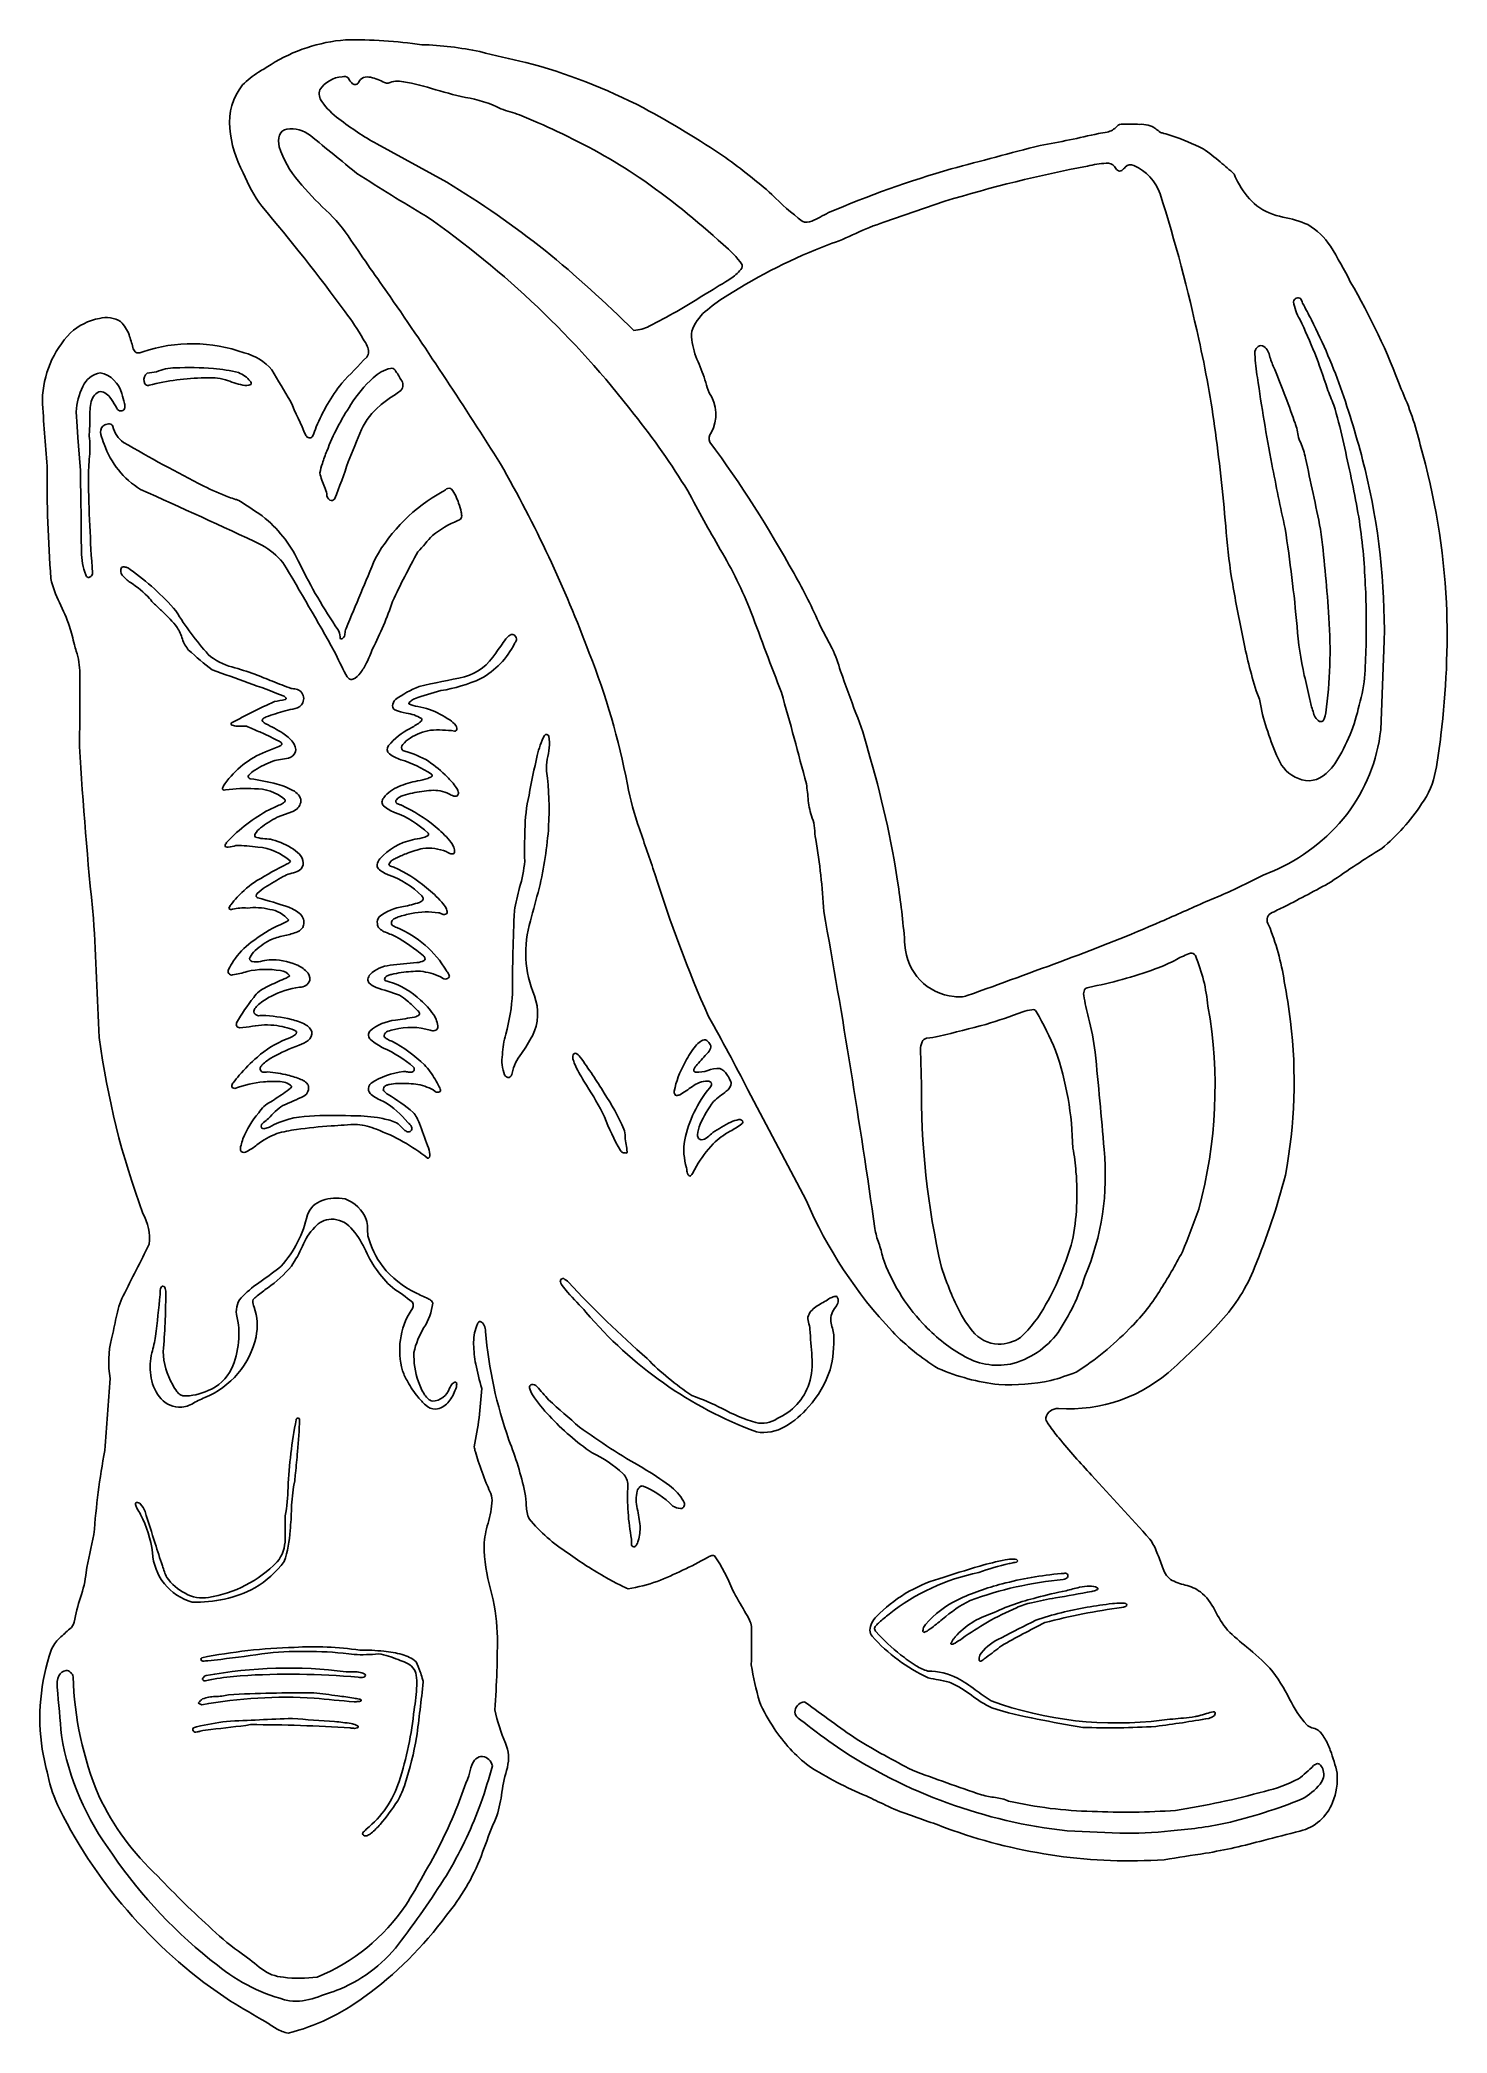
# Model space of a CAD drawing. Extents: x 0 to 10.8, y 0 to 15.3.
import ezdxf

# ---------------------------------------------------------------- set-up
doc = ezdxf.new("R2010")
doc.units = 0
doc.layers.add('WHITE', color=7, linetype='CONTINUOUS')

msp = doc.modelspace()

# ---------------------------------------------------------------- linework, layer by layer
at = {"layer": 'WHITE', "linetype": 'CONTINUOUS'}
for p, q in [((2.579826, 14.467436), (3.115845, 14.175155)), ((6.92639, 14.02841), (6.459902, 13.868852)), ((0.89334, 12.721699), (0.82115, 12.712158)), ((0.27723, 12.417393), (0.285226, 12.304689)), ((0.579152, 12.461163), (0.589057, 12.443148)), ((0.285226, 12.304689), (0.291281, 12.220165)), ((0.291281, 12.220165), (0.295855, 12.156774)), ((0.376841, 12.242244), (0.378814, 12.263185)), ((0.295855, 12.156774), (0.302767, 12.061692)), ((0.302767, 12.061692), (0.309742, 11.966614)), ((0.691326, 11.208794), (0.67838, 11.217988)), ((5.972425, 10.776662), (6.065528, 10.604054)), ((10.263287, 9.979692), (10.290632, 10.661939)), ((2.34188, 10.404843), (2.352559, 10.387452)), ((1.817298, 9.311762), (1.935448, 9.355928)), ((3.010312, 7.223237), (3.025699, 7.210975)), ((5.41862, 7.224631), (5.86504, 6.378527)), ((4.994206, 6.583431), (5.026049, 6.639011)), ((1.948101, 4.215219), (1.950441, 4.2317)), ((8.279995, 3.260426), (8.295568, 3.262087)), ((7.194939, 2.848539), (7.201516, 2.849145)), ((2.454521, 2.554898), (2.459275, 2.552505)), ((8.995657, 2.456126), (8.990986, 2.461271)), ((7.862493, 1.549528), (8.265762, 1.532295))]:
    msp.add_line(p, q, dxfattribs=at)
for centre, radius, start, end in [((2.402625, 11.563565), 3.701189, 81.899899, 90.97692), ((2.432419, 14.029102), 1.238603, 94.301349, 122.357914), ((2.841763, 12.650079), 2.579065, 78.261139, 88.169766), ((5.392097, 22.977399), 8.060856, -104.553913, -101.978782), ((2.019339, 14.453626), 0.660431, 121.546972, 135.133236), ((2.998778, 12.97151), 2.436667, 120.297306, 122.940312), ((2.332813, 14.756335), 0.227243, 94.664125, 146.269026), ((2.328761, 14.94003), 0.045161, 42.549274, 108.627701), ((2.463648, 15.016628), 0.111569, -155.617219, -128.494276), ((2.505769, 14.912549), 0.070659, 114.36652, 158.605968), ((2.506347, 14.851864), 0.128536, 78.721635, 103.373504), ((2.414321, 14.508324), 0.483989, 62.446737, 75.990621), ((2.603932, 10.867936), 4.368852, 62.524972, 75.211745), ((1.91595, 14.631469), 0.464737, 141.69526, 185.376214), ((2.236347, 14.851062), 0.097723, 161.220631, 217.543427), ((2.413565, 14.951715), 0.029614, -130.829018, -26.883509), ((2.659554, 15.002773), 0.068753, -108.093717, -59.807955), ((2.741283, 14.747891), 0.201062, 86.806103, 103.563112), ((2.500004, 13.272445), 1.695105, 72.925813, 81.434098), ((4.117921, 18.554052), 3.828756, -107.012475, -102.991564), ((3.110171, 13.885535), 0.949219, 63.78392, 81.090102), ((2.6265, 15.122493), 0.572916, -144.710289, -126.098926), ((3.722782, 16.513975), 2.344071, -127.711434, -119.182579), ((4.521044, 17.559989), 2.991956, -109.35405, -106.521927), ((1.199017, 8.726343), 6.456824, 64.697742, 67.49762), ((0.952467, 7.975223), 7.698332, 56.082859, 61.552834), ((2.327399, 14.66712), 0.877723, -174.823311, -151.370273), ((1.985857, 14.488187), 0.15914, 162.534231, 195.158277), ((1.904684, 14.507294), 0.076223, 101.792315, 157.916473), ((1.919387, 14.336218), 0.247549, 52.306, 97.025955), ((-76.887695, -82.59041), 125.168758, 50.67899, 50.889655), ((2.045227, 10.410473), 4.572819, 56.226791, 65.264633), ((6.303642, 22.188392), 7.849668, -80.069724, -76.751636), ((7.890842, 16.103136), 1.569843, -82.248751, -79.756162), ((8.146213, 14.679759), 0.123754, -78.908963, -39.005633), ((8.284733, 14.562967), 0.057507, 83.711403, 137.431883), ((8.546224, 25.417907), 10.800795, -91.353859, -90.679971), ((8.431632, 14.42423), 0.194119, 55.640596, 94.013426), ((8.746873, 14.810113), 0.305314, -132.351481, -123.619295), ((8.724047, 15.046826), 0.51227, -106.584689, -103.619293), ((8.332688, 13.524432), 1.059696, 71.700726, 75.19772), ((8.044519, 12.712384), 1.921249, 63.431414, 71.145187), ((2.537081, 14.66572), 0.73811, -162.728428, -139.037261), ((2.25845, 10.242433), 5.091398, 48.922622, 54.041904), ((21.079713, -37.555943), 53.716262, 104.470168, 105.221221), ((8.155821, 13.321289), 1.338066, 48.947429, 56.011594), ((2.556396, 14.633174), 1.071577, -158.851422, -143.194155), ((13.737303, 31.991121), 21.047043, -122.504585, -120.814803), ((1.166705, 9.276074), 6.004986, 47.410612, 55.27598), ((9.138715, 6.711142), 7.867664, 105.950008, 113.220855), ((9.939783, 4.172446), 10.306337, 100.734594, 107.00065), ((8.219954, 13.474451), 0.84786, 93.972636, 103.631981), ((8.16756, 14.24154), 0.07899, 42.23244, 94.608403), ((8.325588, 14.346555), 0.11227, -152.452506, -134.046927), ((8.264969, 14.287665), 0.02792, -128.645978, -54.192319), ((8.165004, 14.416208), 0.190742, -52.430902, -41.477839), ((8.349131, 14.254844), 0.054094, 61.812834, 139.641493), ((8.22488, 13.963136), 0.370977, 19.340883, 66.183727), ((7.770572, 12.790982), 1.991825, 46.5297, 50.609187), ((8.518352, 13.942565), 0.68846, 22.837332, 25.2749), ((9.684925, 14.446909), 0.582535, -155.978133, -149.743828), ((4.064726, 15.948136), 2.732601, -139.730811, -133.336726), ((-0.962452, 7.511219), 7.812844, 51.816761, 58.533566), ((7.097176, 15.541771), 2.089344, -135.619676, -127.132987), ((-3.357587, 10.320155), 12.512646, 12.239651, 17.515457), ((9.72332, 14.472356), 0.628527, -149.50367, -130.44795), ((-9.092727, 4.834313), 14.152636, 36.13867, 40.316421), ((1.339639, 13.05727), 1.240208, 32.963016, 46.751567), ((-1.131943, 8.035183), 7.161329, 37.516991, 55.19493), ((4.886609, 16.04689), 2.399061, -64.773211, -61.354832), ((9.612087, 14.40413), 0.506059, -125.870615, -101.041433), ((9.335048, 12.965605), 0.958903, 67.234413, 79.173255), ((5.871938, 13.949394), 0.081699, -116.168828, -62.948141), ((5.524018, 15.247953), 1.6329, -71.636708, -63.783002), ((7.169678, 11.783653), 2.202689, 108.797936, 114.81055), ((9.44183, 13.40303), 0.519086, 32.724442, 59.394831), ((29.445152, 32.177828), 32.752982, -145.724125, -144.802906), ((-2.535839, 5.863788), 10.082786, 45.371132, 50.575968), ((4.720341, 13.069969), 0.808423, 35.812008, 50.870483), ((7.614218, 9.605861), 4.385239, 111.059361, 122.396582), ((7.243392, 12.026675), 3.112795, 26.434809, 32.161682), ((5.064982, 13.757247), 0.391057, -57.886699, -41.929373), ((5.325585, 13.536617), 0.050742, -53.29178, 7.225655), ((-25.907807, -6.475698), 34.761022, 32.140816, 34.672476), ((2.668499, 17.069836), 4.467504, -63.473881, -57.321912), ((13.172315, 0.17846), 15.423982, 120.807392, 121.642656), ((5.805448, 12.389358), 1.066474, 120.466397, 130.663635), ((9.630198, 13.255374), 0.033716, 51.816093, 172.739448), ((9.53132, 13.209216), 0.140045, 16.526721, 31.25376), ((5.557564, 10.79181), 5.184278, 20.279583, 30.364094), ((0.541425, 12.68364), 0.456055, 100.834083, 132.461343), ((0.508974, 12.933916), 0.204703, 57.774136, 105.084455), ((0.933165, 12.100452), 1.771223, 29.527044, 37.581827), ((5.334967, 12.905708), 0.36879, 127.489475, 156.031109), ((9.95742, 13.310229), 0.364198, -172.014756, -149.47749), ((5.287101, 10.869584), 4.983266, 26.848808, 28.52173), ((0.782391, 12.489955), 0.763067, 135.993659, 178.632132), ((0.441378, 12.923421), 0.254903, 18.882437, 46.098214), ((-0.371178, 12.626711), 1.119895, 14.590338, 19.791948), ((4.528165, 13.327165), 0.288383, -86.168383, -61.964243), ((5.124681, 13.000684), 0.138061, 156.595007, 193.653349), ((5.967102, 11.358737), 4.078958, 17.666264, 25.663319), ((5.672067, 11.067999), 4.550189, 19.243951, 26.809), ((0.795368, 12.927802), 0.084914, -167.082795, -141.025354), ((0.752212, 12.908474), 0.041037, -123.849993, -82.570131), ((0.747892, 12.967802), 0.100483, -84.502132, -66.052399), ((1.165127, 11.76548), 1.172561, 70.165266, 108.726351), ((1.458383, 12.459954), 0.421704, 41.020029, 75.637853), ((44.762199, -27.812634), 58.636283, 136.113744, 136.384662), ((2.239857, 12.800346), 0.291416, 23.925487, 36.422863), ((2.458825, 12.873585), 0.057422, -41.235009, 2.244067), ((2.396603, 12.870416), 0.119723, 2.593508, 23.695297), ((5.583891, 13.044515), 0.598271, -172.661287, -155.867961), ((1.074934, 11.214715), 7.9915, 7.513188, 12.709074), ((9.357824, 12.868463), 0.058055, 101.261819, 191.67822), ((10.492206, 12.893021), 1.191789, -178.254132, -169.63653), ((9.321486, 12.838996), 0.089948, 13.03804, 73.862725), ((9.904083, 12.976501), 0.508657, -166.677289, -155.57229), ((0.491329, 12.540748), 0.176322, 99.492259, 157.083774), ((0.419091, 12.505964), 0.213108, 13.549271, 78.315126), ((0.853692, 12.665166), 0.057159, 124.70228, 197.405089), ((1.308805, 10.698909), 1.978725, 91.39622, 103.796315), ((1.026413, 12.446626), 0.305571, 88.325923, 115.816377), ((1.148471, 10.785688), 1.96963, 84.766166, 93.292733), ((1.289482, 12.118303), 0.559489, 76.514305, 92.959951), ((1.257, 11.690107), 1.059391, 75.58667, 86.149493), ((1.446379, 12.521992), 0.207899, 38.281159, 69.05482), ((46.59654, 38.862578), 51.878622, -149.761826, -149.454446), ((3.167342, 11.990827), 0.921418, 131.911379, 148.562281), ((2.744215, 12.482757), 0.273038, 102.6791, 134.791184), ((2.69014, 12.715886), 0.033763, 33.217763, 99.984473), ((2.364436, 12.46583), 0.444298, 26.328279, 37.188706), ((3.638949, 12.189873), 1.526182, 17.183312, 23.560617), ((22.610287, 14.553649), 13.422041, -171.969674, -169.100062), ((3.722496, 10.338693), 6.212355, 18.845691, 23.000955), ((0.788595, 12.382687), 0.512542, 153.746678, 176.117268), ((0.500891, 12.467311), 0.112126, 115.769087, 173.212908), ((0.468149, 12.519403), 0.051436, 57.183083, 108.128269), ((0.41046, 12.427644), 0.159821, 38.630547, 57.630071), ((0.200409, 12.258179), 0.429709, 28.188727, 38.797181), ((-0.319998, 12.2382), 0.998171, 14.074623, 18.558499), ((0.827175, 12.646845), 0.028052, 177.5008, 290.363783), ((1.806696, 13.655006), 1.065317, -111.286266, -103.729006), ((1.578175, 12.703926), 0.087255, -106.178059, -65.825991), ((1.594418, 12.634721), 0.02209, -28.082683, 46.668849), ((3.424853, 11.765266), 1.41404, 142.01942, 157.754358), ((3.042344, 11.980185), 0.652777, 123.253525, 132.224777), ((2.393348, 13.029752), 0.581724, -59.978744, -50.543705), ((2.716523, 12.621524), 0.06195, -41.349934, 41.881989), ((5.783242, 12.82087), 0.709477, -165.293212, -158.651403), ((4.888712, 12.397423), 0.286204, -29.550693, 35.246634), ((12.085317, 13.394411), 2.369947, -160.327586, -156.993565), ((3.424492, 10.303501), 6.924176, 13.955142, 19.086729), ((8.331027, 11.635053), 2.296789, 13.283703, 24.532137), ((12.370815, 13.119556), 12.366396, -177.166187, -174.804905), ((0.967962, 12.384498), 0.586334, 170.570294, 182.817765), ((0.630365, 12.466013), 0.047215, -151.03408, -126.535598), ((0.619864, 12.461046), 0.037376, -118.104179, -64.936759), ((0.626425, 12.44949), 0.024152, -67.42255, -5.774492), ((0.550834, 12.457472), 0.100163, -5.966532, 13.551074), ((-19.408056, 2.599992), 23.509936, 24.197179, 24.894999), ((3.908313, 11.45082), 1.836774, 146.244943, 158.774156), ((2.893569, 12.096033), 0.468124, 128.266349, 156.870345), ((0.151456, 8.875007), 5.633105, 31.4045, 38.691442), ((6.630109, 11.475711), 3.420888, 12.281058, 16.864695), ((0.428342, 12.236558), 0.051814, 173.700008, 186.824229), ((-0.274905, 12.139188), 0.658152, -5.628145, 7.966226), ((-0.661951, 12.349145), 1.044308, -4.721531, 0.358237), ((0.533271, 12.261668), 0.068826, 138.548989, 196.514728), ((0.825113, 12.328903), 0.368206, -166.365051, -154.365412), ((0.52868, 12.248635), 0.075113, 100.634192, 128.731665), ((0.527078, 12.276066), 0.047984, 59.272509, 104.802081), ((0.518069, 12.293857), 0.040918, 13.014461, 34.978141), ((0.776004, 12.361942), 0.225875, -164.892366, -126.964314), ((2.06401, 12.24588), 0.029347, -160.74229, -26.742297), ((6.820082, 10.471809), 5.047005, 158.75541, 159.58037), ((14.312886, 7.1971), 12.893917, 156.783739, 157.970409), ((5.192834, 12.212944), 0.07013, 141.845518, 203.915894), ((-5.463215, 10.307764), 14.592173, 4.651733, 7.687026), ((9.258399, 12.195489), 0.374719, 5.849262, 23.583933), ((9.785045, 12.259475), 0.156026, -170.482553, -148.829566), ((1.970523, 11.908722), 1.59908, 174.044284, 180.118551), ((1.100113, 12.370027), 0.639198, -161.726614, -120.977874), ((7.570949, 24.190731), 13.865713, -119.990032, -117.103119), ((3.953, 11.434163), 1.88446, 158.793972, 161.847005), ((-2.271366, 6.742489), 9.185693, 28.871025, 36.33075), ((9.202359, 11.978551), 0.491767, 9.808824, 24.018879), ((-17.036675, 6.098234), 27.38105, 11.414258, 12.580926), ((-2.40338, 9.319073), 12.707746, 10.688887, 13.11879), ((5.232345, 10.654584), 5.543145, 3.096943, 15.788399), ((10.015941, 11.906669), 9.961158, 179.464241, 184.4185), ((-42.853778, 11.110934), 43.172001, 0.312171, 1.135692), ((2.515983, 11.890666), 0.376999, 159.729581, 171.163957), ((2.713375, 12.072001), 0.583128, -167.780242, -156.680642), ((-3.311438, 13.933833), 5.981707, -21.446069, -18.524151), ((-5.046353, 7.111477), 9.876695, 20.489855, 29.781917), ((29.985253, 15.963582), 20.930567, -169.127622, -167.74754), ((5.017281, 10.737387), 5.27389, -0.819703, 13.553617), ((13.250723, 12.100611), 12.880756, -179.131693, -175.913829), ((-20.247886, -35.196951), 51.503205, 64.77725, 65.913805), ((2.129614, 13.588901), 1.949103, -116.700766, -110.523783), ((1.974643, 13.202333), 1.532769, -110.164715, -108.09786), ((1.873827, 11.704472), 0.333368, 14.502331, 24.207388), ((2.244944, 11.782073), 0.048727, 173.067442, 239.482787), ((3.712022, 10.656048), 1.309807, 118.838598, 150.800338), ((4.47675, 9.789159), 2.451011, 123.826148, 124.733983), ((3.130722, 11.799752), 0.031468, 48.956293, 125.757691), ((2.847875, 11.602301), 0.375555, 17.744954, 36.082927), ((16.882572, 18.137202), 13.497877, -152.047846, -149.87168), ((1.423096, 11.496737), 0.259839, 67.689821, 73.129904), ((0.200536, 9.546633), 2.558091, 53.400912, 58.903641), ((2.233225, 11.769952), 0.032574, -113.569216, -45.371588), ((2.744298, 11.547152), 0.491459, 11.700663, 20.188839), ((3.188696, 11.617409), 0.039912, -24.64879, 2.526063), ((3.06923, 11.615732), 0.159376, 1.235138, 11.248008), ((6.05094, 10.959571), 4.096081, 2.772225, 10.073967), ((1.064913, 10.826772), 1.017371, 24.649793, 49.495669), ((6.989196, 7.82794), 5.396978, 137.581519, 139.354307), ((3.466483, 10.908192), 0.725862, 111.553225, 129.483204), ((3.174345, 11.646824), 0.068444, -68.14239, -42.295957), ((13.209964, 11.808346), 4.141236, -175.607475, -170.087818), ((-2.2501, 9.696281), 11.922119, 5.172854, 8.807337), ((-0.246748, 10.236953), 10.13077, 3.655437, 7.258735), ((0.843524, 11.350645), 0.525961, -179.510527, -159.581392), ((1.42399, 10.900395), 0.566945, 39.704915, 60.911597), ((7.443614, 8.77151), 5.226055, 150.519165, 155.186957), ((2.19626, 9.578504), 3.500438, 21.83837, 30.632872), ((0.384598, 11.181869), 0.037039, -156.583814, -116.162828), ((0.373205, 11.172651), 0.024528, -101.615336, -44.135152), ((0.364709, 11.183193), 0.038003, -46.622777, -0.636002), ((0.668481, 11.197945), 0.050087, 150.177951, 220.732928), ((0.637656, 11.214105), 0.015365, 90.123174, 145.289228), ((0.859877, 11.356676), 0.298732, -140.151857, -123.948026), ((0.639487, 11.182769), 0.046738, 72.641048, 92.285358), ((0.626484, 11.117947), 0.1127, 62.582066, 76.165955), ((-0.423099, 9.627353), 1.934658, 40.795303, 54.828041), ((-18.304221, -0.857423), 23.526515, 29.094358, 31.008382), ((5.540166, 12.979159), 3.948789, -154.047837, -145.601613), ((57.601597, -12.021855), 59.768738, 157.038119, 157.596706), ((2.42863, 9.261448), 3.854135, 23.150014, 29.814622), ((3.923225, 10.788449), 6.229954, -1.253782, 3.397752), ((0.806638, 11.291671), 0.738157, -168.08346, -152.88018), ((0.329308, 10.521347), 0.691004, 42.339575, 58.237486), ((18.109751, 12.597317), 9.103936, -170.504755, -167.912736), ((-1.071035, 10.331842), 1.370617, 18.773035, 27.051194), ((1.112177, 11.19004), 0.339654, -143.236759, -133.660167), ((4.268113, 14.400174), 4.841274, -134.45245, -133.467565), ((0.263956, 10.147252), 1.000173, 38.153597, 47.660912), ((3.107894, 12.163934), 2.426779, -148.373443, -138.546071), ((0.196278, 11.805811), 2.641256, -27.122201, -18.569965), ((43.066061, 24.696002), 40.077068, -159.835288, -158.89892), ((6.404929, 10.591439), 3.470738, -7.205604, 4.816383), ((4.404537, 10.719248), 6.367188, -7.021201, 2.113415), ((-3.495933, 9.67773), 3.880363, 14.24736, 16.394101), ((0.642906, 10.5236), 0.473739, 18.806943, 30.653101), ((2.178946, 10.68948), 0.118583, 1.91398, 29.745542), ((2.333719, 10.697373), 0.036468, -173.809848, -149.671498), ((2.292367, 10.716129), 0.042842, -46.707235, 0.847657), ((2.444767, 10.714443), 0.109588, 156.911946, 178.787195), ((3.678929, 10.589163), 0.141733, 124.287086, 141.945318), ((3.615606, 10.682441), 0.028993, 65.867215, 124.737053), ((3.607836, 10.672797), 0.041091, 6.768106, 61.474377), ((13.06061, 11.429556), 3.923116, -169.148021, -162.940966), ((12.142623, 10.952634), 2.525687, -175.880319, -167.30254), ((1.002484, 10.801391), 0.756449, -167.116136, -163.318301), ((-0.23329, 10.413068), 0.539062, -0.006786, 18.514922), ((1.318147, 10.748108), 0.237884, -162.436737, -138.997715), ((2.863233, 12.450465), 2.53536, -132.86115, -127.503252), ((1.584148, 10.899404), 0.451745, -130.786035, -104.618222), ((6.055537, 12.360089), 4.196932, -154.938836, -152.233134), ((2.30725, 10.682893), 0.00637, -141.845987, -70.395433), ((2.29581, 10.711231), 0.036925, -68.426712, -45.384968), ((1.454447, 11.010751), 1.166707, -26.320132, -20.524799), ((3.133042, 10.787136), 0.417696, -73.582254, -31.593165), ((3.073777, 10.922417), 0.626217, -61.209755, -26.670108), ((6.436054, 8.513128), 3.593036, 142.978873, 145.110833), ((3.92906, 10.4782), 0.33771, 146.756687, 151.11385), ((3.629334, 10.673074), 0.01984, -29.412688, 13.303628), ((-1.013887, 8.511651), 5.610117, 10.804802, 21.510585), ((4.713126, 10.01403), 1.475507, 16.429949, 23.570576), ((0.58299, 10.894415), 9.571764, -2.916799, -1.450441), ((-19.868382, 10.253249), 20.174786, -1.134439, 0.453706), ((-4.595384, -6.695633), 18.126989, 69.108047, 70.954856), ((0.719521, 7.74031), 2.823572, 70.863498, 74.583157), ((4.924777, 18.223573), 8.475935, -112.763903, -111.773792), ((2.396905, 10.415193), 0.052308, -147.971777, -125.457047), ((2.327064, 10.506745), 0.154973, -63.288074, -35.372082), ((2.047358, 10.7181), 0.505505, -36.553673, -26.385468), ((6.60175, -6.430758), 17.147771, 101.268012, 102.456705), ((25.692655, 17.386007), 20.763617, -160.430895, -159.479158), ((-4.897479, 6.90431), 14.988908, 12.754493, 13.476725), ((8.985751, 10.499735), 1.160287, -16.475487, -4.566965), ((2.790195, 12.789826), 2.638258, -112.497415, -109.206778), ((1.835473, 10.191441), 0.05857, 31.488529, 55.290907), ((1.835322, 9.643787), 0.660381, 78.936965, 82.434623), ((1.950108, 10.223015), 0.069907, 47.242801, 80.17153), ((1.939904, 10.219911), 0.079297, -23.673319, 43.349011), ((2.385811, 10.399863), 0.033386, -125.2104, -70.920285), ((3.271205, 9.430768), 0.956323, 112.648714, 125.126986), ((4.078763, 6.648581), 3.770669, 105.524998, 108.748407), ((2.901126, 11.396605), 1.127577, -81.411716, -65.128575), ((-29.725846, 0.246965), 36.793016, 14.67268, 15.804377), ((8.977638, 10.109982), 0.372814, 10.449632, 26.904672), ((3.669287, 6.012139), 4.585071, 114.122325, 118.704529), ((1.755752, 10.015614), 0.068426, 110.542535, 137.808567), ((2.970639, 6.514736), 3.774091, 106.828123, 109.163441), ((0.761712, 15.64826), 5.548584, -79.262864, -78.398939), ((1.877128, 10.221336), 0.00832, -87.365625, 4.807499), ((2.536773, 7.277915), 2.924453, 101.4905, 103.017708), ((1.943141, 10.218853), 0.075908, -81.617661, -23.922307), ((2.789925, 10.153947), 0.090755, 139.469508, 173.439961), ((2.735571, 10.166018), 0.035847, -177.277301, -119.988432), ((2.84455, 10.396869), 0.291022, -115.851263, -98.096414), ((2.769917, 9.823538), 0.287187, 58.372455, 83.271987), ((2.830187, 10.183645), 0.006289, 131.094508, 217.624937), ((2.91535, 10.348607), 0.191363, -118.10319, -96.628115), ((2.881558, 10.143608), 0.071315, 127.412058, 141.106365), ((2.965268, 10.039374), 0.204988, 118.702357, 128.296084), ((2.832293, 9.707946), 0.454684, 70.752275, 82.294048), ((2.708294, 9.419609), 0.768096, 56.082866, 69.109682), ((4.69279, 9.44681), 1.688387, 12.788375, 23.031162), ((10.401911, 10.338593), 1.069825, -171.344916, -159.690415), ((10.304548, 10.316735), 0.592046, -169.95509, -160.806576), ((9.865478, 10.14394), 0.122037, -169.688534, -125.449576), ((9.576808, 10.162104), 0.271514, -20.78123, -1.266351), ((8.739097, 10.466808), 1.391184, -31.845247, -12.290356), ((1.474598, 10.026153), 0.010662, 134.611032, 259.301942), ((1.512442, 10.133263), 0.124147, -108.709904, -91.422458), ((1.568841, 12.261559), 2.25319, -91.51269, -89.708552), ((1.413113, 9.522758), 0.513613, 65.225953, 71.003169), ((-0.230938, 5.773831), 4.607105, 64.993995, 66.198639), ((1.716318, 10.053598), 0.013798, 144.709351, 217.953536), ((1.762743, 10.093336), 0.074896, -139.91838, -115.666259), ((1.012644, 8.375033), 1.72427, 61.082689, 65.906189), ((1.337715, 9.163186), 0.947777, 56.595278, 65.529784), ((1.668836, 9.661943), 0.349119, 40.123909, 56.895686), ((3.063898, 9.533137), 0.513036, 116.669783, 140.452436), ((2.405003, 10.77339), 0.891586, -61.26636, -55.782642), ((3.058528, 9.569327), 0.414061, 99.598852, 122.695159), ((2.871478, 10.086604), 0.061363, -55.342935, -32.540386), ((2.913542, 10.059287), 0.011216, -30.48492, 51.551415), ((3.053714, 9.114606), 0.865372, 82.086284, 94.256556), ((3.02808, 9.896125), 0.194223, 37.10686, 55.929563), ((3.177077, 9.987362), 0.016185, -105.106396, -51.742372), ((3.155969, 9.990875), 0.035104, -27.523293, 39.705775), ((4.375069, 9.668142), 0.579281, 152.164837, 168.454666), ((3.877687, 9.927604), 0.018512, 13.077553, 143.460532), ((3.474084, 9.872079), 0.425842, -15.947886, 8.060802), ((11.218361, 10.552211), 1.911468, -162.180512, -155.554774), ((9.802545, 10.072299), 0.028861, -105.777634, -13.072153), ((8.973634, 10.122105), 1.297492, -37.420729, -6.301498), ((7.668141, 10.244867), 3.070912, -10.900021, -5.679743), ((30.527903, 11.676375), 30.280352, -176.54932, -174.046556), ((1.992799, 9.157556), 0.707254, 112.079974, 144.598397), ((4.617295, 2.544639), 7.821914, 110.882062, 111.68601), ((1.805769, 9.912238), 0.063911, -68.485131, -46.871894), ((1.832543, 9.869389), 0.020376, 13.906923, 47.116007), ((1.841507, 9.873028), 0.010888, -43.066994, 6.634044), ((1.886093, 9.838019), 0.075018, -77.408534, -20.973145), ((1.871309, 9.828996), 0.086685, -11.868322, 41.938075), ((2.703444, 9.831582), 0.04507, 141.242989, 230.910301), ((2.855221, 10.042533), 0.304882, -126.230425, -107.688863), ((2.801231, 9.845496), 0.033009, 136.664382, 222.859823), ((2.805288, 9.871365), 0.055975, -120.315102, -101.051891), ((2.944478, 9.73219), 0.215545, 120.566526, 140.892941), ((2.598274, 9.101619), 0.741268, 59.510889, 74.645281), ((9.108828, 8.519668), 5.450021, 166.585062, 169.837021), ((-0.669181, 7.706325), 7.320425, 8.519413, 16.786714), ((1.613673, 9.621729), 0.0188, 142.188067, 193.484857), ((1.61598, 9.628814), 0.023568, -150.879936, -103.303649), ((1.734034, 9.520666), 0.175951, 120.271066, 140.216555), ((2.075523, 8.975848), 0.818877, 110.845395, 121.690808), ((1.877378, 9.435678), 0.319364, 96.515093, 106.977088), ((1.789205, 10.187021), 0.437138, -83.176463, -74.986059), ((2.528506, 8.953526), 0.83214, 55.637061, 73.662455), ((2.941366, 9.702028), 0.096711, -73.31286, -54.085129), ((2.41092, 8.921407), 0.994089, 44.648715, 55.472245), ((2.992893, 9.632103), 0.00988, -58.23299, 57.555365), ((2.727248, 9.218525), 0.560348, 34.96638, 45.765739), ((4.127328, 9.696626), 0.250699, 166.518081, 187.576628), ((1.721065, 9.37346), 2.177168, -3.44296, 7.65752), ((9.735832, 9.864961), 0.277702, -158.059922, -111.688248), ((9.709613, 9.782666), 0.191639, -113.497202, -45.054593), ((9.613938, 9.927936), 0.363725, -50.561842, -32.448754), ((10.052566, 9.785843), 0.642707, -35.412099, -10.912757), ((1.408258, 9.530285), 0.010823, 156.405269, 234.133703), ((1.507675, 9.495724), 0.116047, 141.936337, 160.418563), ((1.413239, 9.555565), 0.035884, -108.393413, -77.870991), ((1.575316, 8.440588), 1.090895, 86.489516, 98.143964), ((1.385636, 7.94123), 1.679776, 75.135398, 82.305023), ((1.654147, 9.188595), 0.341054, 49.979466, 92.022062), ((1.689545, 9.075806), 0.505212, 59.259893, 75.439211), ((1.874856, 9.394878), 0.136304, 34.377032, 57.654678), ((1.933391, 9.436509), 0.0645, -9.75768, 33.214463), ((2.84987, 9.290994), 0.276201, 111.611845, 142.156691), ((2.813377, 9.373417), 0.110447, 107.357366, 138.950403), ((3.048622, 8.789755), 0.815407, 101.157671, 111.623508), ((2.938093, 8.999253), 0.504833, 99.796548, 108.198623), ((3.071113, 8.466743), 1.05299, 94.177132, 101.999367), ((2.761636, 10.270763), 0.69316, -79.257891, -72.581224), ((3.014325, 9.251025), 0.266655, 63.989662, 94.28225), ((3.204644, 9.603873), 0.134905, -122.953152, -105.694647), ((3.180161, 9.522209), 0.049685, -103.988928, -82.040032), ((3.081231, 9.468163), 0.127208, 17.437961, 34.196471), ((3.18268, 9.493592), 0.021046, -78.039929, -33.564262), ((3.174591, 9.496739), 0.029585, -29.978679, 18.822734), ((4.950682, 9.203856), 1.23786, 167.047335, 179.580727), ((6.757956, 9.998943), 2.30276, -169.096005, -160.276674), ((3.052818, 9.176844), 2.841329, 5.280117, 7.882585), ((2.388589, 8.204297), 1.326038, 118.515908, 136.129349), ((2.199714, 8.579083), 0.826475, 117.562001, 128.103036), ((3.18381, 6.320136), 3.367252, 113.519294, 115.097906), ((1.789431, 9.522227), 0.125268, -66.150382, -48.49935), ((1.863825, 9.439532), 0.014068, -52.256764, 46.745801), ((1.901988, 9.447464), 0.097459, -69.920804, -12.977569), ((2.676865, 9.42242), 0.058998, 139.870823, 176.141914), ((2.660475, 9.4288), 0.042542, -176.751972, -134.370201), ((2.832299, 9.642245), 0.316382, -129.577431, -111.81192), ((2.469234, 8.668619), 0.722863, 46.044048, 70.145383), ((2.753715, 9.426302), 0.030731, 140.258476, 170.269674), ((2.740646, 9.43195), 0.017226, -178.488666, -116.761106), ((2.757915, 9.453453), 0.044572, -124.156759, -105.287299), ((2.677036, 9.159818), 0.259998, 69.561029, 74.580986), ((2.277726, 8.33979), 1.171141, 50.329575, 65.261076), ((6.406655, 9.486543), 0.526777, -174.747389, -159.888507), ((8.852396, 10.243393), 1.467656, -66.7042, -38.305171), ((9.282723, 10.264624), 1.548572, -50.347531, -33.344166), ((1.662588, 9.174282), 0.018035, 143.304198, 262.275279), ((1.79549, 9.08864), 0.176103, 126.915768, 146.80337), ((2.893616, 9.30204), 0.151748, -77.296914, -61.38915), ((2.956547, 9.185855), 0.01962, -60.250654, -22.917992), ((2.963428, 9.180436), 0.011408, -11.226421, 48.568212), ((2.541869, 8.632583), 0.777321, 39.926563, 51.539041), ((7.365145, 9.07141), 3.655029, 177.781234, 181.493609), ((0.950502, 9.449719), 2.951071, -13.38171, -4.02243), ((36.949322, 20.086173), 34.134165, -161.440814, -160.829722), ((5.675502, 9.212817), 0.253977, 3.548511, 21.381657), ((6.862289, 9.288789), 0.93524, -176.306208, -170.985303), ((1.430842, 9.093593), 0.012604, 158.502514, 220.776752), ((1.504038, 9.068585), 0.089943, 142.543459, 160.767705), ((1.436211, 9.111331), 0.029947, -119.867327, -79.181598), ((1.257634, 10.096957), 1.031619, -79.714568, -76.373178), ((1.509331, 7.959276), 1.135134, 81.948518, 90.436625), ((1.732442, 9.419525), 0.272862, -105.360211, -91.991558), ((1.628961, 8.648718), 0.436282, 48.455159, 84.823864), ((1.714746, 8.855858), 0.291086, 76.930304, 88.383103), ((1.598983, 8.525048), 0.64063, 57.682463, 73.533685), ((1.823871, 8.882537), 0.218292, 36.331891, 57.402934), ((1.927928, 8.960303), 0.088396, -9.136576, 35.6845), ((2.957694, 8.673446), 0.477706, 102.902893, 138.115365), ((3.154798, 8.09049), 1.004826, 109.898933, 114.907299), ((3.234951, 7.915819), 1.196454, 104.697259, 110.66116), ((2.669615, 10.263829), 1.139275, -80.837762, -76.943766), ((2.970897, 8.704897), 0.370341, 67.980826, 96.122748), ((3.219304, 9.23835), 0.219433, -119.952769, -109.374022), ((2.963054, 8.989438), 0.225322, 24.225522, 39.076851), ((3.154705, 9.059676), 0.029495, -106.131383, -73.801959), ((3.159634, 9.04601), 0.015024, -77.318076, -21.060198), ((3.10718, 9.053322), 0.06768, -10.824833, 24.971364), ((0.97853, 8.307035), 5.029899, 3.228531, 9.558219), ((14.452524, 2.319236), 7.942933, 121.766367, 125.111744), ((3.255458, 6.206412), 3.066306, 116.366554, 121.315428), ((3.962001, 5.134417), 4.274032, 119.435959, 121.556782), ((1.962552, 8.687604), 0.196973, 104.455281, 120.85672), ((1.872604, 9.002713), 0.05332, -66.723996, -31.005092), ((1.771533, 9.410613), 0.55085, -75.077522, -68.886844), ((1.947325, 8.962849), 0.069874, -71.103211, -13.728654), ((2.623378, 8.945328), 0.042728, 175.034648, 223.148011), ((2.670776, 8.931835), 0.091593, 138.623377, 169.181934), ((2.758809, 9.103425), 0.250689, -131.650524, -111.459524), ((2.451413, 8.242748), 0.663406, 44.675279, 71.02748), ((2.683473, 8.948378), 0.011316, 148.854656, 220.570728), ((2.738779, 8.927809), 0.070157, 142.790348, 157.87641), ((2.738789, 9.084635), 0.157196, -113.989803, -100.847169), ((2.738958, 8.92121), 0.074468, 120.650423, 138.826889), ((2.863938, 8.720972), 0.310493, 115.224947, 121.653932), ((2.266724, 7.957881), 1.06831, 49.640814, 65.531746), ((2.592475, 9.085047), 1.12417, -16.121479, -5.559393), ((14.420611, 11.904428), 10.173406, -162.68935, -156.111447), ((9.777254, 7.930225), 1.024779, 109.639693, 119.892524), ((2.059688, 8.200827), 0.741091, 122.477259, 137.835468), ((1.667415, 8.709395), 0.012077, 176.494283, 221.712992), ((1.689297, 8.704304), 0.034433, 137.224464, 170.253554), ((1.677402, 8.719999), 0.026618, -135.549863, -108.086255), ((1.887543, 8.509761), 0.312176, 121.331499, 135.725937), ((2.892349, 8.679576), 0.042731, 17.057487, 43.854231), ((2.332822, 7.987326), 1.003558, 42.218057, 51.428045), ((5.426194, 8.279424), 1.82186, 164.28457, 169.987181), ((-26.45255, 16.808428), 31.323857, -15.346158, -14.875974), ((-0.100968, 7.812521), 6.742782, 4.41551, 8.342273), ((7.304768, 12.71461), 4.361979, -68.165688, -63.272914), ((4.697174, 18.143974), 10.672338, -63.083654, -60.921788), ((1.496079, 8.605623), 0.049166, 133.339962, 170.50234), ((1.465841, 8.628652), 0.023573, -140.745084, -67.935028), ((2.137761, 8.119965), 0.853273, 137.329918, 142.332524), ((1.562588, 8.231126), 0.385824, 86.175869, 103.167803), ((1.645514, 8.135426), 0.484056, 76.445543, 96.785664), ((0.3886, 4.12682), 4.743973, 71.363582, 74.33993), ((1.728304, 8.380818), 0.227259, 38.878436, 82.247035), ((1.816377, 8.374535), 0.262759, 47.457972, 70.383346), ((1.930565, 8.503938), 0.090275, -12.037162, 45.324273), ((2.661285, 8.504843), 0.078638, 146.100619, 186.61096), ((2.842508, 8.22644), 0.405725, 98.313692, 127.411958), ((2.958475, 7.911096), 0.672185, 99.684038, 108.649231), ((2.600498, 9.580929), 0.970504, -79.11036, -71.725566), ((2.966736, 7.990086), 0.596096, 81.811505, 101.74437), ((2.885423, 8.714458), 0.0584, -70.603757, -38.615586), ((2.915461, 8.687598), 0.018304, -31.583656, 14.272398), ((3.019076, 8.458141), 0.126236, 63.751872, 75.051931), ((3.094733, 8.604617), 0.038719, -120.80256, -100.343836), ((2.877031, 8.484455), 0.266485, 29.28336, 41.683437), ((3.093975, 8.598594), 0.03266, -100.93336, -69.213717), ((3.099679, 8.585362), 0.018276, -71.211753, -18.558036), ((3.063046, 8.586436), 0.054396, -7.276932, 31.428507), ((17.725898, 7.951106), 14.10857, 177.379367, 179.956074), ((-60.511833, -3.377012), 67.580323, 8.113562, 10.199896), ((115.397276, -231.838201), 263.017018, 113.878808, 113.961227), ((9.45179, 8.524287), 0.05853, 122.431877, 217.957251), ((10.15155, 7.248634), 1.51339, 114.314241, 118.889389), ((-68.473826, 4.76989), 68.987551, 2.371324, 3.129138), ((2.361657, 7.385225), 1.221365, 115.110539, 127.518515), ((2.014194, 7.720853), 0.698731, 101.391022, 109.806188), ((1.774053, 8.699293), 0.219366, -71.584871, -53.277754), ((1.77137, 8.935528), 0.539979, -78.806515, -68.307698), ((1.944524, 8.50647), 0.077339, -70.013743, -16.032196), ((2.638416, 8.498365), 0.055306, -177.331715, -135.112586), ((2.687297, 8.550743), 0.126929, -133.932641, -114.127906), ((5.85507, 16.221296), 8.425801, -112.465002, -111.819395), ((2.707769, 8.499111), 0.017077, 174.769913, 228.812348), ((2.747715, 8.496867), 0.057079, 159.596667, 176.182351), ((2.726822, 8.500221), 0.036563, 117.6111, 153.094137), ((2.811353, 8.650606), 0.200489, -124.942241, -113.476252), ((2.806929, 8.364633), 0.194007, 109.074476, 120.016501), ((1.601565, 6.552672), 2.160502, 51.817844, 58.719761), ((2.421542, 7.725926), 0.803013, 30.705481, 67.295712), ((4.575537, 8.274809), 0.856516, 163.465377, 202.756304), ((3.418635, 20.393448), 12.954458, -69.969573, -66.514333), ((7.568971, 7.746668), 1.980746, 8.940187, 21.988088), ((1.962519, 7.891186), 0.577039, 126.680465, 146.379941), ((1.760816, 8.162302), 0.17061, 131.558948, 153.036181), ((1.989521, 7.926872), 0.498721, 115.166888, 133.276942), ((2.907894, 8.220425), 0.042241, 10.90815, 46.240889), ((7.038803, 8.353088), 0.417554, -177.055783, -95.550332), ((9.099009, 7.496189), 0.828294, 110.686867, 118.716219), ((8.813218, 8.235976), 0.035758, 26.256236, 100.98255), ((7.603807, 7.74002), 1.342827, 5.296472, 22.402901), ((1.469067, 8.131427), 0.02826, 148.454184, 282.981734), ((1.955226, 7.896086), 0.568253, 146.384221, 153.885452), ((1.357532, 8.839789), 0.745281, -80.899184, -72.155466), ((1.729544, 7.485166), 0.66099, 80.331744, 102.550315), ((1.626948, 8.228735), 0.021225, 149.015291, 258.330523), ((1.656536, 8.334701), 0.131203, -104.965387, -75.386803), ((1.836278, 7.637681), 0.58862, 98.009245, 104.425749), ((1.770397, 7.721652), 0.499168, 67.276766, 91.852097), ((1.833124, 8.033052), 0.103982, 38.788755, 85.903433), ((1.777507, 8.287547), 0.233525, -70.918152, -54.180255), ((1.871508, 7.954051), 0.245775, 46.074914, 68.091002), ((1.988084, 8.07441), 0.078218, -7.701413, 46.417784), ((2.589928, 8.057252), 0.080151, 141.165545, 169.759389), ((2.703616, 7.924858), 0.253736, 95.260839, 133.957079), ((2.679287, 8.062539), 0.041169, 135.94299, 161.41588), ((2.682135, 8.051214), 0.051461, 109.234179, 129.070236), ((2.748723, 7.876336), 0.238572, 103.788245, 110.497657), ((3.09767, 5.109457), 3.096319, 93.932905, 97.745839), ((2.871828, 7.356758), 0.772528, 97.844071, 103.471151), ((2.897017, 7.26937), 0.862635, 88.927503, 98.709328), ((2.873035, 8.354917), 0.156912, -85.517189, -64.620687), ((2.860028, 7.63699), 0.497709, 65.504832, 83.871452), ((2.931868, 8.228494), 0.017504, -61.243957, -0.247325), ((4.229727, 8.875447), 1.340225, -146.512174, -145.276912), ((3.087764, 8.085374), 0.048417, 17.856854, 33.419564), ((3.11951, 8.095613), 0.015061, -23.674586, 17.813605), ((-8.640249, 52.202952), 46.972237, -70.423699, -69.440073), ((7.366597, 11.396025), 3.451265, -78.984964, -70.155472), ((8.046995, 9.465156), 1.404168, -69.524006, -62.238896), ((1.80821, 7.81769), 0.206272, 111.459271, 146.390805), ((2.004335, 7.475097), 0.520864, 117.030571, 129.402837), ((2.646576, 6.231467), 1.999265, 113.360077, 117.198963), ((2.05611, 7.415234), 0.598017, 96.607316, 118.843011), ((1.991699, 8.08639), 0.077236, -93.265119, -16.907145), ((2.549728, 8.066749), 0.038965, 172.995227, 216.699956), ((2.614862, 8.1322), 0.131005, -137.3627, -108.316842), ((-0.174419, -0.659339), 9.092413, 71.220941, 72.407686), ((2.652047, 8.07008), 0.013037, 154.65966, 219.904695), ((2.664374, 8.092204), 0.037788, -126.217747, -101.069649), ((2.714349, 8.328329), 0.27914, -101.830983, -98.423717), ((2.485781, 7.456333), 0.624724, 46.652477, 72.517465), ((2.539866, 7.595396), 0.412716, 48.912911, 58.971346), ((3.262976, 8.347653), 0.324165, -127.333314, -123.722466), ((3.10209, 8.10525), 0.033238, -125.032024, -90.215095), ((3.102752, 8.107358), 0.035354, -91.276133, -30.214995), ((2.255393, 8.028003), 1.363542, -16.102844, -2.777773), ((3.418734, 7.808888), 0.390869, -25.807864, 20.144234), ((7.030609, 8.153171), 0.218069, -98.48916, -71.900258), ((8.062444, 7.959302), 0.073075, 155.108895, 189.261991), ((9.28153, 8.135156), 1.304768, -171.732653, -164.030578), ((8.036702, 7.957365), 0.052085, 101.836891, 141.11836), ((3.561655, 6.960291), 6.06354, 7.463474, 10.396216), ((2.810127, 7.01019), 1.492339, 141.858484, 150.898628), ((1.676159, 7.832807), 0.041125, -162.49526, -105.972015), ((1.683624, 7.819784), 0.04669, 143.693399, 179.198251), ((1.778396, 7.753523), 0.162319, 130.162655, 144.652831), ((1.67611, 7.836721), 0.044888, -104.536801, -81.655446), ((1.702631, 7.654669), 0.139085, 90.898183, 98.270386), ((1.644902, 6.55649), 1.238494, 76.94052, 87.429296), ((2.185622, 7.154365), 0.978205, 43.655445, 50.251438), ((2.853061, 7.8574), 0.077264, -78.529129, -51.97168), ((2.863127, 7.79788), 0.043847, 16.950488, 46.412427), ((2.89012, 7.807579), 0.015264, -46.327403, 11.657931), ((2.518059, 7.459626), 0.600547, 34.642077, 48.676733), ((2.87742, 7.700647), 0.167993, 0.018096, 36.68383), ((5.115668, 14.438157), 7.041926, -72.425922, -70.00813), ((7.635065, 7.513622), 0.326694, 97.198656, 110.022376), ((7.599977, 7.806368), 0.031914, 30.931834, 100.562302), ((5.490025, 6.574835), 2.474978, 22.605862, 30.279688), ((5.448453, 7.244078), 3.547036, -15.258741, 10.064986), ((1.527724, 7.724318), 0.024506, 151.534657, 270.96517), ((1.504273, 8.375811), 0.676417, -87.978206, -79.537472), ((1.73468, 7.163631), 0.557486, 81.898004, 101.125875), ((1.731821, 7.113935), 0.607104, 74.565835, 82.291826), ((1.742358, 7.974359), 0.390702, -68.476944, -58.259202), ((1.842513, 7.470534), 0.234204, 58.802191, 77.453448), ((1.824576, 7.320854), 0.453306, 63.051667, 77.232399), ((1.937262, 7.666777), 0.02688, -66.692392, 8.75316), ((1.963221, 7.60071), 0.141043, 44.131574, 61.736995), ((2.013659, 7.656654), 0.067759, -53.046506, 9.38995), ((2.020184, 7.656408), 0.061376, 10.609853, 43.838684), ((2.560995, 7.644511), 0.046204, 139.801433, 232.376018), ((2.753692, 7.409983), 0.349084, 95.295987, 130.776116), ((2.652781, 7.639428), 0.018668, 175.904759, 233.114053), ((2.677023, 7.629673), 0.044273, 106.369744, 165.49598), ((2.759177, 7.407215), 0.28133, 99.203979, 109.656048), ((2.84195, 7.221707), 0.480515, 72.488687, 105.420716), ((2.261571, 11.021646), 3.29631, -81.979931, -79.391234), ((3.008515, 7.748555), 0.072037, -107.766647, -78.611396), ((3.016981, 7.706345), 0.028987, -78.540845, -11.229584), ((4.408754, 7.432606), 0.87084, 165.556988, 175.995982), ((2.454012, 8.357854), 1.5002, -34.81779, -28.643467), ((-7.789321, 0.511228), 14.81619, 26.943564, 29.40029), ((6.750463, 8.229581), 0.610248, -86.515049, -77.50814), ((-2.182672, 44.147941), 37.622608, -76.057438, -75.492732), ((6.150463, 7.283771), 1.940179, 6.748475, 14.702334), ((5.697718, 7.290759), 3.902972, -10.629223, 6.726426), ((6.607905, 8.436015), 6.206566, -172.485054, -159.64605), ((2.140578, 6.951085), 0.707333, 111.121047, 132.278335), ((2.440382, 6.285961), 1.358466, 109.622939, 119.029516), ((1.91031, 7.790988), 0.237246, -71.861078, -52.604218), ((2.820233, 7.936751), 0.436758, -131.157575, -115.953086), ((2.235343, 6.663519), 0.964549, 49.588013, 65.906886), ((2.765198, 7.779413), 0.198195, -128.589548, -122.058337), ((2.712768, 7.69275), 0.096931, -122.983363, -100.767035), ((2.165057, 6.616911), 1.114488, 45.73629, 61.627701), ((3.82973, 7.446699), 0.293433, 170.839532, 201.738892), ((3.963849, 7.280883), 0.354938, 141.613364, 168.601272), ((4.191436, 7.481587), 0.112359, 179.443926, 200.141039), ((4.107982, 7.479351), 0.029092, 138.430501, 173.432445), ((4.09816, 7.489641), 0.014961, 84.465961, 142.95925), ((4.059473, 7.418809), 0.094652, 36.150284, 64.914443), ((5.650566, 7.064513), 0.802598, 143.099193, 153.245394), ((5.22507, 7.380169), 0.272826, 130.585421, 142.456745), ((-14.432374, 25.025064), 26.246115, -42.135985, -41.861538), ((5.10537, 7.521553), 0.087586, 103.794206, 131.290253), ((5.088783, 7.580534), 0.026431, 53.846661, 99.35577), ((5.055225, 7.53405), 0.083762, 39.382612, 54.070411), ((5.04786, 7.572138), 0.091126, -42.843818, -13.014618), ((5.078012, 7.545832), 0.058917, 5.634395, 44.593984), ((6.89286, 7.532339), 0.152143, 157.473207, 180.122119), ((20.019624, 7.788239), 13.281378, -178.894583, -177.835444), ((6.806821, 7.561991), 0.061562, 108.234932, 152.278809), ((5.499287, 6.741534), 2.407048, 0.873907, 19.025138), ((-21.962182, 4.383206), 30.201859, 4.527622, 5.945835), ((2.358415, 6.628759), 1.092061, 139.64281, 143.499799), ((2.5531, 6.447666), 1.357735, 130.866742, 139.139421), ((1.719002, 7.383692), 0.032922, 147.440268, 184.624739), ((1.71098, 7.385178), 0.025136, -170.518258, -97.217806), ((1.782297, 7.344377), 0.107432, 132.005856, 147.935425), ((1.724371, 7.47896), 0.119867, -97.936181, -80.777265), ((1.984614, 7.107925), 0.418601, 119.078351, 130.924646), ((1.698033, 6.567786), 0.794164, 75.327575, 86.711926), ((1.754205, 6.722837), 0.630122, 67.225145, 76.697775), ((2.845833, 6.79075), 0.576226, 96.321036, 122.65917), ((2.789297, 7.234183), 0.129474, 79.067247, 93.057721), ((2.835028, 7.474937), 0.115586, -100.556357, -83.678675), ((2.842173, 7.383083), 0.023695, -76.3747, 38.796378), ((2.519466, 7.014909), 0.582597, 29.807647, 43.377033), ((3.586998, 7.351156), 0.032597, -156.231492, -82.055959), ((3.570651, 7.360041), 0.046148, -63.137958, -11.257304), ((4.498312, 7.586977), 0.436811, -160.740856, -153.119157), ((5.757388, 8.244947), 1.857418, -152.576205, -147.922228), ((0.488365, 4.838415), 4.50047, 31.644913, 35.857237), ((5.609985, 7.053646), 0.77176, 151.16822, 167.977154), ((5.02109, 7.373676), 0.015797, 159.645217, 206.473419), ((5.12973, 7.326041), 0.134398, 137.555178, 156.71418), ((5.02136, 7.378043), 0.01838, -141.632083, -96.301704), ((5.038703, 7.562386), 0.203535, -95.458126, -68.858055), ((5.192046, 7.166122), 0.221364, 86.837228, 111.167056), ((5.163687, 7.284907), 0.109997, 31.565201, 68.35583), ((5.004381, 7.160855), 0.31147, 26.821551, 35.671959), ((1.512515, 7.247736), 0.044252, 136.235442, 177.729729), ((1.489449, 7.257977), 0.022791, -158.134299, -82.556223), ((1.788176, 6.436986), 0.851418, 95.111353, 110.327801), ((1.782413, 6.473719), 0.814322, 86.982047, 94.937775), ((-0.438036, 10.528262), 4.049783, -57.01241, -55.123517), ((1.833777, 7.145237), 0.141928, 47.750667, 93.429798), ((0.258564, 10.929835), 4.147726, -67.275303, -64.87291), ((1.768794, 7.384291), 0.209012, -58.607581, -39.872849), ((1.921734, 7.127566), 0.192109, 54.374431, 66.566643), ((1.985704, 7.236982), 0.07108, -61.332512, 20.020941), ((2.001876, 7.237856), 0.055786, 24.870003, 55.299344), ((2.583537, 7.228068), 0.068213, 135.507697, 186.894578), ((2.588568, 7.242567), 0.076206, -162.679646, -123.91134), ((2.8507, 7.652127), 0.562453, -122.795477, -112.413233), ((2.649188, 7.226958), 0.020535, 163.406161, 214.27023), ((2.666526, 7.22226), 0.038495, 136.432946, 164.073332), ((2.727116, 7.296958), 0.125132, -139.321267, -119.344299), ((2.670819, 7.215709), 0.046154, 112.23733, 134.21386), ((2.702688, 7.140122), 0.128184, 102.13187, 112.636542), ((1.896361, 5.91015), 1.491519, 49.919818, 58.944232), ((2.750797, 6.892735), 0.380189, 92.106411, 101.384813), ((2.772719, 6.341175), 0.932183, 83.587597, 92.206821), ((2.821095, 6.87625), 0.395225, 61.395666, 81.893245), ((2.361754, 6.904881), 0.774326, 26.310183, 31.071167), ((3.042795, 7.231823), 0.026962, -129.35438, -88.582349), ((3.042344, 7.245996), 0.041142, -88.442134, -67.77014), ((2.842374, 7.143168), 0.237879, 20.991431, 26.171325), ((3.052886, 7.2215), 0.014487, -69.712529, -15.182761), ((3.038141, 7.216853), 0.028739, 1.700228, 23.651396), ((2.231829, 5.972284), 2.33744, 26.571556, 33.386163), ((2.57732, 6.063544), 2.080017, 24.429134, 33.10516), ((4.914611, 7.213929), 0.059459, 179.541263, 203.493901), ((4.87554, 7.197582), 0.017121, -154.550338, -101.584529), ((4.875093, 7.228787), 0.048071, -93.567574, -61.132753), ((4.140602, 8.449506), 1.472689, -59.035947, -54.575942), ((5.847963, 6.65082), 0.930992, 140.712094, 168.281397), ((5.11829, 7.08847), 0.203239, 92.116421, 127.627469), ((5.104044, 7.23186), 0.06009, 63.472431, 83.560001), ((5.094232, 7.275085), 0.048034, -46.329572, -5.278055), ((5.12284, 7.267955), 0.019413, 8.028023, 65.525696), ((5.363864, 6.947161), 0.278464, 124.919828, 137.857481), ((4.540603, 8.122774), 1.156744, -54.977118, -51.897335), ((5.20251, 7.286443), 0.090313, -54.932499, -6.949834), ((5.120097, 7.218872), 0.182026, 21.381089, 26.959243), ((5.256991, 7.271434), 0.035405, 6.620518, 22.939914), ((12.692761, 7.210539), 5.945526, 179.266939, 193.093807), ((2.236565, 6.573793), 0.735601, 139.795618, 158.067039), ((1.860194, 6.934734), 0.217628, 115.38468, 148.441071), ((2.134369, 6.690793), 0.495609, 123.496879, 140.783686), ((2.090681, 6.328467), 0.695604, 92.263465, 118.593118), ((2.238971, 3.708104), 3.32008, 87.574739, 93.034613), ((2.386368, 5.531047), 1.494179, 82.366603, 90.264769), ((2.280013, 6.544003), 0.687628, 38.80765, 58.797742), ((2.663528, 6.884563), 0.255221, 18.757295, 40.813757), ((5.743514, 6.672651), 0.745915, 141.792838, 157.349754), ((2.016269, 6.351862), 0.573834, 110.680975, 128.157191), ((1.717455, 6.944547), 0.023684, 151.425666, 202.708164), ((1.709053, 6.942009), 0.014981, -153.839365, -99.34116), ((1.753012, 6.923684), 0.064903, 129.356453, 150.264819), ((1.713375, 6.959787), 0.033253, -101.718303, -74.898455), ((-0.059072, 9.267554), 2.897788, -52.328724, -51.35979), ((1.689769, 7.08854), 0.164063, -78.65639, -65.511563), ((2.07786, 5.974509), 0.951634, 96.911742, 106.121719), ((2.42002, 3.866039), 3.087153, 93.532744, 98.506926), ((2.58847, 2.714425), 4.24807, 92.133819, 94.843423), ((2.369863, 6.430582), 0.532409, 67.265089, 83.482007), ((2.090811, 5.60502), 1.403029, 51.315271, 69.784855), ((2.534931, 6.674451), 0.341205, 72.197512, 81.588005), ((2.613196, 6.758204), 0.242517, 58.108561, 83.832579), ((4.387118, 8.582716), 2.30836, -135.477302, -133.839335), ((2.832475, 6.966422), 0.065771, -132.24227, -106.679204), ((2.820633, 6.934551), 0.031918, -102.732807, -52.089766), ((3.0152, 7.158316), 0.270859, -137.390848, -132.435101), ((2.797533, 6.924222), 0.048857, 20.398605, 44.406759), ((2.829124, 6.923354), 0.017867, -51.510251, 1.899514), ((2.802948, 6.923685), 0.044033, 0.339124, 23.5112), ((17.348536, 12.184579), 15.356988, -160.136728, -159.460594), ((5.809307, 7.559366), 1.582461, -159.989364, -149.624891), ((4.223259, 6.853799), 0.257549, 2.397394, 15.764585), ((5.079341, 6.876048), 0.045113, 177.429512, 211.739842), ((5.285838, 6.857537), 0.252401, 156.072243, 175.333517), ((5.837652, 6.060896), 1.081191, 129.418137, 132.261603), ((5.694189, 6.120634), 0.946756, 115.356039, 125.002134), ((5.562244, 6.398418), 0.57991, 118.687291, 134.728157), ((4.990324, 7.471843), 0.636437, -62.53329, -52.978296), ((5.384423, 6.780406), 0.217905, 98.819614, 116.044345), ((5.355387, 6.960157), 0.035845, 64.309324, 97.008888), ((5.360891, 6.976511), 0.018842, 2.886429, 57.818285), ((5.361715, 6.977276), 0.017995, -48.943772, 0.58587), ((1.602508, 6.774455), 0.06699, 158.340822, 200.488752), ((1.561016, 6.778031), 0.034385, -128.193508, -48.670913), ((1.982273, 6.700883), 0.452823, 160.966744, 167.462637), ((1.404594, 7.112215), 0.402108, -63.546221, -50.245392), ((2.7329, 6.700298), 0.253833, 6.398374, 22.28545), ((2.943077, 6.724559), 0.042268, -23.785673, 5.465521), ((4.480872, 6.782868), 0.043771, -147.235639, -117.758667), ((4.486933, 6.827307), 0.087276, -107.639594, -90.835492), ((4.899835, 6.87735), 0.419447, -178.254296, -169.942194), ((4.485418, 6.74952), 0.009483, -88.537306, -2.876094), ((4.238283, 6.739612), 0.256779, 2.104979, 14.544314), ((5.37668, 6.761425), 0.447244, 169.893092, 197.660248), ((5.779259, 6.209719), 0.866959, 136.141518, 150.319031), ((5.06245, 6.86937), 0.027423, -141.544962, -89.399109), ((5.063547, 6.909232), 0.067288, -90.688971, -45.710702), ((6.784881, 6.531768), 1.147948, 3.24074, 12.39865), ((6.168981, 6.567241), 1.98655, -22.92812, 5.780767), ((2.969266, 6.714403), 0.014264, -96.091679, -28.887941), ((5.153138, 6.636931), 0.202933, -176.839797, -167.55032), ((5.018463, 6.603775), 0.064364, -170.527628, -152.382954), ((4.978858, 6.582181), 0.019277, -154.685306, -98.973189), ((4.973921, 6.574835), 0.011853, -80.626874, -34.264333), ((4.887412, 6.645554), 0.123549, -38.786269, -30.187116), ((6.061897, 6.429765), 1.876532, -11.210436, 5.102623), ((4.465425, 7.870091), 5.232176, -22.559896, -14.37803), ((0.449641, 6.087074), 0.388899, -6.77538, 29.276635), ((1.188086, 6.460096), 0.881804, -41.7183, -12.692853), ((2.21511, 6.207691), 0.176782, 107.645654, 160.623778), ((2.271137, 6.06985), 0.325328, 78.559692, 109.690432), ((2.240177, 6.12768), 0.277951, 21.56765, 69.907144), ((9.038238, 7.742952), 3.454105, -156.733055, -136.666635), ((4.06084, 7.966232), 5.086601, -22.945975, -18.995502), ((2.458706, 5.838771), 0.486852, 136.842326, 157.443984), ((2.23887, 6.055043), 0.178708, 92.656631, 139.213801), ((2.231191, 6.031031), 0.20253, 42.167321, 90.171057), ((1.847817, 5.700384), 0.708751, 26.038572, 41.17399), ((2.333925, 6.176382), 0.173203, -2.39122, 17.982422), ((2.784424, 6.15818), 0.277664, 177.734589, 190.639093), ((3.115125, 6.252497), 0.6209, -166.439846, -141.992981), ((6.980328, 6.256166), 0.595949, -170.808869, -159.818231), ((-16.73201, 14.644744), 19.561439, -27.390353, -26.092526), ((1.184385, 6.38442), 0.89942, -34.54218, -23.51777), ((3.302222, 6.361841), 0.889489, -156.805231, -132.778446), ((5.732295, 5.798341), 0.733408, 11.062723, 20.115032), ((5.781107, 6.673435), 2.207057, -22.678685, -16.003918), ((5.364966, 7.744923), 3.81158, -32.79266, -27.530119), ((0.598398, 7.38892), 1.963258, -56.071014, -50.533904), ((1.204656, 6.473797), 0.937274, -54.991614, -39.752443), ((3.170885, 6.294537), 0.690722, -142.093393, -115.156951), ((7.801332, 6.415114), 1.430774, -160.56615, -136.764475), ((8.431664, 6.333862), 1.600492, -162.913146, -158.448926), ((6.267916, 6.422196), 1.661605, -30.398665, -21.157215), ((8.106877, 6.323244), 1.276312, -42.980475, -21.148331), ((-17.100382, 7.401567), 18.104452, -6.548508, -5.532134), ((1.132979, 5.659829), 0.213264, 169.265147, 180.96817), ((0.96766, 5.690533), 0.045123, 146.256853, 168.470594), ((0.941249, 5.707964), 0.013481, 87.250684, 145.509432), ((0.939294, 5.703395), 0.018222, 25.212422, 81.788379), ((-4.54635, 5.672662), 5.509684, -4.72021, -0.170926), ((0.903755, 5.683612), 0.058866, 8.503234, 27.899427), ((0.767295, 5.667043), 0.196313, -3.158955, 7.396763), ((2.205884, 4.991177), 0.923474, 123.646247, 134.979548), ((4.329552, 2.232967), 4.330846, 126.682895, 127.979393), ((1.757185, 4.252219), 1.734204, 50.888587, 57.141259), ((9.605834, 19.65949), 15.524118, -115.685255, -115.304605), ((4.001864, 5.759049), 0.018654, 118.576272, 170.536346), ((4.059378, 5.771535), 0.076496, -172.927503, -143.12435), ((4.006393, 5.754026), 0.025282, 101.486732, 122.148406), ((4.427306, 6.024103), 0.522714, -145.179733, -137.871865), ((4.004343, 5.76489), 0.014228, 69.325137, 102.106369), ((3.939061, 5.649632), 0.146536, 43.308972, 61.329105), ((46.733379, 44.999069), 58.045313, -137.351545, -137.147274), ((10.309483, 11.601536), 8.57169, -136.949606, -131.334162), ((9.069985, 6.54437), 2.271844, -159.424554, -154.758182), ((6.439841, 6.279179), 1.632705, -34.010954, -17.31192), ((7.350305, 6.425308), 1.428334, -46.292204, -31.426429), ((1.289202, 5.347385), 0.717603, 155.453629, 169.360441), ((0.857371, 5.353142), 0.665779, -23.630625, 13.106024), ((1.65937, 5.530447), 0.155804, 132.994831, 189.731996), ((1.668065, 5.594716), 0.041158, 133.057717, 160.082193), ((1.77491, 5.612472), 0.145589, -178.529769, -158.505266), ((1.242305, 5.419304), 0.421036, -11.860843, 19.39572), ((1.838999, 5.426849), 0.280703, 128.45113, 135.158047), ((3.322171, 5.231096), 0.568278, 147.634755, 196.273245), ((2.80634, 5.57237), 0.051556, -45.968509, 29.584754), ((2.559058, 5.644197), 0.451, -32.335594, -6.795862), ((2.906005, 5.49344), 0.146399, 51.408833, 63.925813), ((2.982878, 5.588553), 0.024118, 5.414263, 53.207412), ((6.589027, 7.560237), 3.155834, -139.757893, -110.492202), ((6.028503, 5.430175), 0.159745, 119.523948, 155.991326), ((4.400414, 8.274823), 3.117862, -60.202691, -58.272442), ((6.129658, 5.47587), 0.17219, 109.773968, 121.364158), ((6.201609, 5.463383), 0.147584, 138.322245, 185.062524), ((6.102838, 5.554253), 0.089365, 98.964161, 110.593554), ((6.092094, 5.629126), 0.013772, 55.329166, 103.353322), ((6.019122, 5.618849), 0.092239, -38.429784, -11.093868), ((6.065552, 5.611099), 0.045204, -12.777716, 40.494799), ((7.90196, 5.985694), 0.977132, -155.182694, -141.423053), ((6.86433, 6.023713), 0.946473, -47.345356, -27.860901), ((-1.853378, 5.947502), 2.481768, -14.691534, -10.860866), ((3.438652, 5.091431), 0.587867, 147.998368, 168.059443), ((3.675037, 5.287626), 0.355318, 159.432721, 182.042551), ((3.552841, 5.334583), 0.224417, 152.794286, 159.697095), ((3.383151, 5.42135), 0.033833, 131.872054, 152.096506), ((3.367835, 5.43824), 0.011035, 79.900563, 131.190182), ((3.357682, 5.40389), 0.046801, 20.403053, 75.031944), ((3.291411, 5.374399), 0.119283, -0.673998, 22.582826), ((6.800469, 5.670658), 3.402828, -174.981649, -160.609195), ((5.959787, 5.469973), 0.081217, 161.925039, 198.82766), ((5.638604, 5.362805), 0.257376, 6.32338, 18.333647), ((17.685149, 6.167111), 11.81624, -176.234744, -175.210784), ((5.155987, 5.307399), 0.921668, -14.308792, 2.535497), ((1.31103, 4.368566), 4.865361, 11.615498, 12.846864), ((7.799664, 6.595139), 1.765587, -136.177499, -121.564154), ((7.685623, 6.278447), 1.253022, -137.693089, -119.881607), ((7.344468, 5.539139), 0.262848, -141.743899, -91.821358), ((7.27592, 5.74873), 0.643554, -76.157671, -36.50079), ((6.696418, 6.983992), 2.285659, -57.290289, -44.119902), ((5.522399, 8.646767), 4.751545, -48.320039, -42.231526), ((1.284726, 5.142566), 0.758076, 166.612456, 189.806808), ((1.321117, 5.098812), 0.476623, 166.616006, 187.197772), ((-1.271222, 5.751379), 2.196639, -14.291182, -10.877386), ((1.446172, 5.224284), 0.50155, -179.42717, -148.970763), ((1.019412, 5.470661), 0.649742, -68.121759, -12.253075), ((3.459283, 5.189003), 0.596264, 177.687868, 199.656588), ((4.180295, 5.292917), 0.860538, -178.804458, -168.637236), ((7.332306, 5.626772), 0.512285, -121.931614, -79.018607), ((7.341422, 5.565074), 0.2887, -91.053595, -55.332433), ((1.196442, 5.082863), 0.350932, -172.835147, -143.632025), ((1.158232, 5.241994), 0.346102, -67.75414, -26.739106), ((3.260048, 5.246373), 0.513926, -160.148725, -149.730894), ((6.233906, 5.725913), 2.959273, -168.251822, -164.543756), ((6.262967, 6.76838), 2.27529, -135.206177, -124.020457), ((5.263528, 5.346767), 0.829721, -41.635067, -18.78287), ((5.374096, 5.131494), 0.53831, -16.987531, 5.230705), ((7.518462, 6.57476), 1.617311, -113.42654, -96.341557), ((6.82619, 8.093804), 3.228151, -73.584321, -69.976085), ((7.880373, 5.95304), 1.172087, -94.079219, -46.846321), ((-24.500814, 6.598388), 25.088654, -4.88398, -3.621996), ((1.269358, 5.088185), 0.281039, -154.172722, -141.495912), ((1.155834, 4.998281), 0.136228, -141.360379, -128.514589), ((1.106958, 4.936353), 0.057337, -128.835851, -102.822097), ((1.11077, 5.284296), 0.404189, -92.344717, -63.79397), ((3.456301, 5.334886), 0.728387, -151.499297, -140.476876), ((3.317641, 5.127276), 0.442237, -161.701871, -147.340443), ((3.082189, 4.97971), 0.164403, -146.355586, -131.252707), ((3.000572, 4.983503), 0.142928, -88.525563, -18.509947), ((2.934433, 5.000687), 0.25582, -42.968301, -18.761529), ((3.245706, 4.896758), 0.117147, 139.825244, 159.320235), ((3.192589, 4.941517), 0.047687, 118.204227, 139.745566), ((3.179372, 4.965731), 0.020103, 73.592561, 117.620985), ((3.400299, 4.844392), 0.235569, 155.86136, 161.687452), ((3.178911, 4.974936), 0.011802, -9.508925, 58.653309), ((3.147813, 4.957748), 0.041197, -24.403412, -3.232927), ((3.007467, 4.980874), 0.183253, -7.982769, -2.466984), ((0.512617, 5.08037), 2.872607, -11.846389, -2.855589), ((3.767624, 4.946964), 0.020005, 98.055761, 195.535599), ((3.908417, 4.978476), 0.164258, -167.028591, -146.245691), ((3.769125, 4.916937), 0.050019, 45.703234, 94.9363), ((4.761241, 5.550296), 1.191043, -146.170131, -136.225178), ((0.76261, 2.201023), 4.101503, 40.233838, 42.136862), ((5.458321, 5.121915), 0.455224, -66.05598, -18.932139), ((7.426177, 6.488664), 1.523768, -93.248815, -78.173228), ((1.073474, 4.989142), 0.196357, -144.376448, -93.532902), ((1.066986, 4.989034), 0.195957, -91.641027, -60.848184), ((1.844672, 3.58436), 1.40963, 114.436548, 118.945557), ((3.292763, 5.187158), 0.508322, -141.590392, -131.932653), ((3.028532, 4.889306), 0.110194, -133.218255, -89.479148), ((3.019157, 4.907649), 0.068665, -131.359102, -102.539178), ((3.01664, 4.917703), 0.139185, -84.684743, -41.037022), ((14.595452, 16.730583), 15.989662, -132.012162, -130.88019), ((4.395557, 3.170424), 1.812359, 62.874409, 70.853998), ((5.829984, 5.887653), 1.260582, -118.841813, -106.125636), ((5.342375, 5.258866), 0.712516, -59.330915, -40.564599), ((7.792743, 4.687781), 0.096235, 87.466999, 165.472422), ((5.446216, 4.022701), 3.549483, 169.038683, 177.48667), ((1.974929, 4.696463), 0.013488, 83.868729, 175.074473), ((-2.53157, 4.880201), 4.523545, -5.418536, -2.277915), ((1.972689, 4.69282), 0.017447, 25.7709, 77.824576), ((5.188942, 5.888592), 1.734681, -137.930556, -123.681767), ((7.063359, 8.656913), 4.972721, -126.1414, -119.486144), ((5.52967, 4.869002), 0.198677, -104.517974, -55.195396), ((5.537514, 4.929149), 0.329381, -99.309068, -59.272145), ((7.733821, 4.708875), 0.034372, 174.915769, 209.178366), ((7.94152, 4.80756), 0.264258, -154.0968, -145.697678), ((8.898323, 5.473107), 1.429764, -145.273826, -140.203702), ((6.36604, 3.3799), 5.968281, 169.550286, 175.779874), ((-9.041368, 5.377792), 11.051886, -5.661553, -4.79976), ((3.622123, 4.542887), 0.302622, -170.061303, -162.558902), ((5.5628, 5.109538), 2.32428, -163.571366, -161.730928), ((1.148186, 3.577096), 2.625754, 12.357447, 21.53396), ((3.82196, 3.594616), 0.941985, 47.11516, 64.538531), ((14.278877, 9.985375), 8.451931, -140.047717, -137.481134), ((-0.59625, 4.541346), 2.565447, -6.932445, -5.678573), ((6.645314, 5.457722), 3.461389, -161.875152, -158.900156), ((4.379549, 4.196792), 0.121309, -0.193857, 46.529849), ((3.350251, 2.213281), 2.464682, 53.425367, 59.10666), ((0.261483, 4.230692), 1.639501, -9.486633, -1.829427), ((3.299269, 3.963728), 1.374764, 169.759418, 177.713255), ((1.915431, 4.219298), 0.032924, -19.818403, -7.116321), ((7.094273, 5.869754), 4.034732, -155.734868, -154.748699), ((3.291972, 4.075878), 0.16949, 1.499555, 25.400779), ((2.840385, 3.999907), 0.883741, 2.415867, 9.057682), ((6.233657, 4.106578), 1.735126, 177.033249, 190.762678), ((4.872827, 4.087007), 0.308156, 168.020443, 193.152032), ((4.636802, 4.131062), 0.068382, 129.570845, 163.076311), ((4.61006, 4.166236), 0.024299, 74.204562, 133.802007), ((4.347559, 3.539333), 0.703771, 44.972675, 67.51816), ((4.613428, 3.896806), 0.360162, 29.259204, 55.218997), ((-19.078495, -20.882095), 36.996113, 41.809884, 42.839459), ((0.751197, 4.052644), 0.019869, 162.725362, 192.143095), ((0.843938, 4.075603), 0.115402, -166.398303, -151.148772), ((0.740289, 4.055272), 0.008703, 100.807895, 157.91623), ((0.743762, 4.029001), 0.035192, 40.72084, 98.341961), ((1.677096, 4.536199), 1.0674, -151.073924, -148.05555), ((0.636976, 3.932031), 0.179426, 20.796043, 41.943508), ((-0.004518, 3.569372), 0.873852, 7.333817, 27.394278), ((-68.560207, -18.02939), 72.777732, 17.412704, 17.615966), ((-0.723049, 4.081024), 2.649385, -5.014082, -1.350512), ((2.629818, 4.136216), 0.833463, -16.126336, -3.845866), ((4.022107, 4.048298), 0.298975, -177.864879, -158.452462), ((3.585766, 3.788829), 1.012994, 5.403704, 13.010865), ((4.908229, 4.134301), 0.116024, -122.765077, -92.54566), ((4.906743, 4.044905), 0.026766, -97.87357, -14.74433), ((4.836417, 4.032463), 0.099759, 13.511471, 23.874595), ((4.903933, 4.048226), 0.030431, -19.450013, 14.35403), ((6.672882, 2.372215), 6.424002, 166.983567, 169.631912), ((0.984606, 3.904557), 0.933219, -18.258218, -3.384296), ((-10.037937, 3.976591), 11.916509, -0.929915, -0.077496), ((4.2169, 3.674834), 0.819325, 163.705482, 175.764041), ((4.814935, 4.850245), 1.406463, -139.589525, -123.282075), ((4.231356, 3.87238), 0.363095, -16.249208, 1.869478), ((1.277774, 3.701463), 0.416096, -177.169966, -105.469659), ((11.364975, 7.060829), 10.993129, -162.469321, -161.538522), ((1.604691, 3.779456), 0.272338, -38.927689, 0.786277), ((4.66483, 3.749606), 1.265097, -179.354476, -163.982514), ((6.020068, 6.460834), 3.416449, -125.355981, -119.504741), ((4.552311, 3.747574), 0.024999, 175.55269, 258.112617), ((4.257484, 3.779699), 0.271585, -6.381554, 0.603274), ((4.547053, 3.736752), 0.013642, -89.546266, -50.906747), ((4.530076, 3.757905), 0.040765, -51.135916, -33.104281), ((4.44237, 3.81125), 0.143406, -31.818989, -16.391655), ((8.156877, 3.535123), 0.420114, 20.356541, 35.951645), ((-0.610952, 0.195885), 9.802281, 20.131718, 20.828272), ((-0.504149, 3.616534), 0.862442, -18.940663, -5.868639), ((1.746918, 3.832732), 0.847973, -162.636439, -156.104885), ((1.132566, 4.284893), 0.962065, -80.576413, -44.687145), ((1.21094, 4.118395), 0.831699, -58.49209, -37.49211), ((3.488363, 6.566017), 3.343581, -68.293314, -60.998267), ((5.173323, 3.555288), 0.107458, 109.816147, 126.468424), ((5.15225, 3.61304), 0.045983, 91.661819, 109.508815), ((5.151458, 3.638347), 0.020664, 57.002085, 91.500017), ((4.213774, 2.981505), 1.164041, 20.596519, 35.391886), ((7.499322, 1.953834), 1.603838, 101.251217, 128.505746), ((10.36021, -7.167299), 11.200822, 106.419459, 108.089602), ((7.827608, 1.778646), 1.862085, 102.674049, 110.142247), ((7.773066, 1.611981), 2.048278, 100.794618, 106.418903), ((8.020868, 1.011982), 2.51528, 94.643218, 105.094132), ((7.453069, 3.281787), 0.34809, 89.59802, 100.531515), ((7.548733, 3.072168), 0.539022, 99.93279, 103.920357), ((7.453886, 3.565592), 0.064298, 70.395828, 88.551114), ((7.43967, 3.717369), 0.115384, -81.98658, -72.066538), ((7.473939, 3.618347), 0.01083, -83.321619, -6.081386), ((7.470628, 3.611924), 0.015036, 20.542164, 71.261254), ((7.863973, 3.18074), 0.341478, 93.25853, 97.863414), ((7.848326, 3.488001), 0.033875, 72.686197, 96.378794), ((7.848947, 3.502171), 0.020486, -38.369375, 62.496177), ((8.794186, 3.631961), 0.211149, -162.830157, -131.53189), ((1.28955, 3.715393), 0.390149, -144.575149, -117.113213), ((1.248168, 3.612839), 0.280181, -119.139067, -81.395453), ((1.196363, 4.277686), 0.977691, -91.733394, -62.64602), ((1.926939, 2.989322), 1.576481, 2.832416, 15.119742), ((5.660366, 5.801017), 2.665076, -119.760644, -117.049167), ((4.633817, 3.771498), 0.390821, -118.320587, -109.40068), ((4.273181, 4.762484), 1.379068, -80.365001, -70.875051), ((9.885764, 5.910852), 5.229497, -151.19342, -149.185575), ((7.200236, 2.414315), 1.111991, 106.612997, 135.753568), ((7.832786, 1.592365), 1.906187, 104.178573, 115.028771), ((8.10564, 0.60497), 2.882206, 95.419223, 109.957426), ((8.283725, 1.047137), 2.379348, 100.378305, 105.941504), ((5.208044, 18.734903), 15.613849, -80.544132, -79.506994), ((7.760511, 3.751235), 0.286382, -75.247219, -71.670648), ((7.84213, 3.506864), 0.028749, -72.922847, -37.268426), ((8.259006, 2.033764), 1.412764, 102.29235, 106.612788), ((8.047928, 2.991705), 0.431853, 91.757453, 101.988033), ((8.041322, 3.310868), 0.112682, 62.056142, 93.377801), ((8.082582, 3.283052), 0.103849, 96.763067, 107.376553), ((8.061856, 3.429554), 0.0442, -78.917008, -60.255416), ((8.06635, 3.436573), 0.048628, -68.989468, -51.26232), ((8.092247, 3.403805), 0.00687, -48.722134, 74.126943), ((8.856109, 3.838026), 0.416367, -119.009974, -102.275674), ((8.692763, 3.108643), 0.3311, 54.935849, 76.93988), ((8.604074, 3.046164), 0.434743, 26.370139, 50.093434), ((1.431682, 2.952073), 1.184252, 161.052797, 170.528539), ((4.470767, 2.689942), 1.071038, 26.166886, 30.404412), ((7.425969, 2.003027), 1.519908, 127.496358, 131.149388), ((7.358224, 2.633482), 0.762132, 115.815946, 139.384483), ((7.600883, 2.378271), 1.051285, 117.105798, 131.176528), ((7.456129, 2.638974), 0.598467, 106.60998, 138.714652), ((8.290958, 1.336926), 2.086919, 113.003821, 119.840708), ((7.999564, 1.746892), 1.630472, 103.092506, 115.990567), ((7.693036, 2.796634), 0.51002, 101.488793, 115.258893), ((8.385566, -0.161062), 3.54752, 99.939915, 102.935282), ((8.401743, 0.901972), 2.390419, 99.283984, 109.024356), ((8.982843, -1.825882), 5.13464, 97.867559, 104.562545), ((8.519861, 0.466426), 2.839693, 96.265776, 100.218312), ((8.297736, 2.469956), 0.823891, 91.473494, 96.117529), ((8.283295, 3.186196), 0.107591, 74.691734, 93.594429), ((8.290832, 3.306937), 0.0451, -83.972489, -63.534843), ((8.30307, 3.282594), 0.017854, -63.879957, -15.821558), ((8.308006, 3.278284), 0.012255, -2.607943, 72.454035), ((9.792636, 3.638099), 0.893063, -153.474676, -141.826241), ((2.184544, 0.827805), 2.994405, 130.756929, 132.776323), ((0.16457, 3.176152), 0.103221, -50.919465, -16.434234), ((-3.678018, 3.00022), 7.179825, -4.193294, 0.534702), ((5.300472, 3.092783), 0.148783, 8.364707, 27.836125), ((-2.121499, 3.027496), 7.56967, -1.575148, 0.65801), ((6.528797, 3.064017), 0.17771, 134.759544, 173.088054), ((6.445898, 3.095991), 0.094116, -173.540265, -143.511317), ((6.444068, 3.111453), 0.057623, -164.913552, -138.415327), ((6.414289, 3.095345), 0.025881, 153.245814, 177.543052), ((6.455316, 3.075104), 0.071629, 141.943887, 153.561167), ((6.586599, 2.967406), 0.241422, 131.752794, 141.024217), ((7.432411, 3.9921), 1.38139, -138.302752, -127.64449), ((6.768953, 3.078283), 0.010308, 165.0118, 233.855383), ((6.912685, 3.060721), 0.155015, 166.732057, 172.502218), ((6.827912, 3.082272), 0.067576, 135.525438, 168.020975), ((6.766921, 3.084001), 0.014614, -106.080576, -73.252847), ((6.75506, 3.127374), 0.059576, -74.349211, -62.075461), ((6.648049, 3.320188), 0.280086, -61.205023, -53.18533), ((5.065748, 5.399268), 2.892788, -52.771165, -50.424252), ((8.43087, 1.105383), 2.357389, 119.990119, 125.600936), ((13.901723, -9.494062), 14.127975, 116.388185, 117.580362), ((10.675049, -2.799841), 6.65031, 116.65307, 119.888142), ((10.465169, 4.503177), 1.974216, -134.129271, -128.362957), ((1.613839, 2.411764), 1.613839, 161.180964, 188.490015), ((0.325171, 2.836002), 0.257598, 132.56364, 158.03431), ((2.068029, -1.317572), 4.273622, 91.617889, 101.192079), ((-0.532756, 18.689904), 15.943053, -83.095163, -81.789268), ((2.028714, -0.095539), 3.019256, 82.842946, 95.408323), ((2.092332, 0.392506), 2.565938, 82.020782, 93.238648), ((2.471011, 3.97167), 1.073517, -93.531711, -83.484485), ((2.455035, 1.138967), 1.794646, 84.317955, 90.208016), ((2.451272, 2.15728), 0.761086, 67.48277, 79.281179), ((2.548251, 2.071066), 0.857898, 74.809149, 84.349501), ((7.359242, 3.921455), 1.324789, -138.291803, -114.994525), ((6.976735, 2.983067), 0.004177, 138.258176, 276.457439), ((6.869832, 3.061923), 0.128681, -36.241127, -25.804107), ((6.982189, 2.997427), 0.019169, -105.07123, -69.775546), ((7.026234, 2.988592), 0.044094, 141.027194, 156.877321), ((6.958334, 3.06795), 0.093612, -70.997154, -59.465783), ((6.457893, 3.471998), 0.702039, -40.47156, -38.616936), ((6.569054, 3.704845), 0.840042, -58.666322, -54.359126), ((7.26502, 2.863165), 0.075417, 141.262366, 171.141337), ((7.516432, 2.664713), 0.395714, 113.194231, 141.627996), ((12.15263, -3.450779), 8.008313, 126.749236, 127.7971), ((8.08399, 1.514471), 1.84711, 43.858269, 51.259937), ((0.214769, 2.69859), 0.080036, 100.413443, 151.750499), ((0.207627, 2.755076), 0.023407, 61.260942, 108.236032), ((0.145605, 2.676934), 0.122899, 44.143204, 53.399617), ((0.132436, 2.644024), 0.155941, 40.750795, 49.458129), ((1.250096, 2.862445), 0.016908, 133.182559, 183.394239), ((1.2468, 2.863352), 0.013717, -172.003116, -90.961216), ((1.2459, 3.205667), 0.356031, -89.892123, -83.459062), ((1.900817, -0.67299), 3.468718, 82.666082, 100.434737), ((0.882281, 7.049975), 4.217432, -84.500647, -83.168718), ((1.915216, -3.001008), 5.749957, 84.788499, 93.799642), ((2.378087, 1.451352), 1.316451, 88.343782, 91.500946), ((2.407529, 2.540221), 0.227195, 75.750432, 87.828967), ((2.444659, 2.691825), 0.071128, 59.007363, 74.679868), ((2.466623, 2.72836), 0.028499, 27.235604, 59.039058), ((2.508089, 2.163163), 0.735609, 66.28472, 71.398367), ((2.708302, 2.640563), 0.266413, 49.979217, 75.934191), ((2.746205, 2.704596), 0.144129, 40.62646, 66.383735), ((2.748521, 2.718416), 0.133675, 9.524929, 36.774171), ((2.410043, 2.609585), 0.525101, 17.557632, 26.585547), ((1.374194, 2.233441), 1.626818, 17.311337, 19.18292), ((8.37155, 3.321656), 2.969027, -170.261113, -164.71317), ((7.422577, 3.941429), 1.335463, -128.638218, -122.385385), ((6.870725, 3.055661), 0.292006, -124.035452, -104.407114), ((6.791506, 2.243351), 0.529528, 63.980732, 89.289585), ((7.200826, 2.858271), 0.011374, 174.27536, 238.829882), ((7.31553, 2.858979), 0.126022, 172.797415, 179.805712), ((7.178939, 2.907475), 0.062547, -68.840934, -58.195866), ((6.975265, 3.226079), 0.440684, -57.521954, -52.325728), ((8.35922, 1.955497), 1.349097, 26.542126, 38.443667), ((0.334629, 2.665754), 0.203074, 159.620624, 184.938464), ((-23.41338, 0.378437), 23.654844, 4.609148, 5.506373), ((0.213559, 2.728439), 0.040888, 1.419024, 25.151435), ((2.825929, 2.805239), 2.572611, -178.311876, -157.430216), ((1.253336, 2.710536), 0.009455, 132.466959, 219.853068), ((1.261383, 2.717499), 0.020096, -139.608677, -100.884534), ((1.018323, 2.902584), 0.294148, -38.989766, -35.895134), ((1.279344, 2.705654), 0.0334, 101.686449, 132.893364), ((1.242957, 2.845125), 0.148084, -84.32948, -76.615134), ((1.647874, 0.879562), 1.858827, 99.905196, 101.501477), ((1.725506, 0.356936), 2.387054, 94.597265, 99.582907), ((2.009847, -8.219855), 10.826268, 89.542804, 93.003252), ((1.294059, -4.623054), 7.273493, 82.201108, 83.668112), ((2.460597, 2.847009), 0.123998, -100.735383, -85.604391), ((2.463702, 2.760469), 0.037642, -80.213332, -53.539368), ((2.481126, 2.739947), 0.010934, -63.109465, 7.64839), ((1.274314, 2.754715), 1.613951, -9.902379, -3.303065), ((2.511481, 2.676479), 0.374394, -2.258742, 9.851538), ((-16.385193, 4.818651), 19.436873, -7.549547, -6.288686), ((2.711441, 2.6454), 0.227608, 11.191121, 18.474124), ((7.103593, 4.116439), 1.428452, -102.292293, -99.023836), ((6.790851, 2.132527), 0.579962, 71.817653, 81.202975), ((6.584486, 1.860813), 0.909337, 53.047198, 64.788805), ((6.431194, 1.676087), 1.1997, 52.662374, 60.398947), ((8.241009, 4.055686), 1.789937, -127.199569, -122.415608), ((1.221499, 2.528651), 0.007396, 173.030144, 268.23123), ((1.298484, 2.472364), 0.101887, 121.007699, 145.857515), ((1.297914, 2.722449), 0.215294, -110.854356, -105.802123), ((1.881683, -1.072726), 3.64507, 86.568571, 100.150656), ((1.342555, 2.306266), 0.271197, 90.139814, 110.857499), ((1.337879, 2.973521), 0.396079, -89.419292, -74.664505), ((4.185631, 23.131052), 20.670744, -95.791272, -94.942061), ((1.658101, -2.093845), 4.718312, 80.924222, 82.413249), ((2.264144, 1.70543), 0.871004, 78.1639, 80.868709), ((2.407552, 2.687093), 0.149962, -91.020774, -78.408489), ((2.424374, 2.725006), 0.185296, -85.880746, -80.839576), ((2.412885, 2.417417), 0.143647, 73.151017, 77.980588), ((2.453995, 2.548625), 0.006552, -91.063786, 36.307375), ((0.273847, 2.732531), 2.60293, -18.021751, -5.630198), ((4.83362, 2.762596), 1.381258, -167.991729, -156.84641), ((6.67396, 3.04593), 1.271837, -156.504015, -145.909625), ((5.861983, 2.455221), 0.083236, 100.419897, 178.618234), ((5.841524, 2.462513), 0.062975, -175.186265, -127.379452), ((5.846079, 2.509389), 0.027708, 57.254092, 88.2418), ((14.545447, 14.143868), 14.49958, -126.79403, -124.874735), ((7.754845, 3.414677), 1.035974, -127.016656, -116.921166), ((8.240453, 5.172767), 2.797601, -110.046143, -82.857957), ((8.175592, 5.354135), 2.998241, -107.263918, -100.404522), ((8.690215, 3.162387), 0.754335, -76.155059, -71.48327), ((9.197476, 1.575749), 0.911549, 103.808074, 107.078044), ((8.9862, 2.43494), 0.026763, 79.696477, 103.577771), ((8.969348, 2.449794), 0.02706, -58.238598, 13.53299), ((10.343727, 2.929194), 0.8615, -154.502935, -138.654085), ((1.191224, 2.325156), 0.020148, 166.316065, 251.861247), ((1.187292, 2.325965), 0.016137, 105.883777, 165.805314), ((1.275501, 2.073062), 0.283956, 105.448716, 109.038049), ((1.191279, 2.366), 0.060324, -96.021061, -78.783796), ((2.304727, -3.165523), 5.621919, 98.970317, 101.334004), ((1.111439, 2.785544), 0.487395, -79.170733, -76.185654), ((1.36646, 1.751299), 0.577827, 95.776788, 103.882822), ((0.695941, 8.769476), 6.472318, -84.571012, -81.851561), ((3.650614, -42.477446), 44.920095, 92.191585, 92.835931), ((1.594785, -9.550159), 11.912675, 86.240868, 89.910876), ((3.342518, 19.189288), 16.838608, -94.802312, -93.698895), ((2.157986, 1.056215), 1.333165, 80.315442, 85.774857), ((2.43437, 2.813609), 0.480307, -97.003592, -93.087119), ((2.344265, 2.158348), 0.21541, 69.176118, 79.841859), ((2.405754, 2.412448), 0.078498, -87.992758, -73.761776), ((2.402459, 2.314131), 0.049125, 52.908944, 68.02426), ((2.426787, 2.347573), 0.01053, -85.001667, -7.696919), ((2.423469, 2.341708), 0.014457, 17.943744, 53.413494), ((6.639031, 3.006939), 1.221122, -146.506136, -127.963276), ((6.192889, 2.891028), 0.617092, -129.149275, -124.127897), ((10.192503, 7.986695), 7.093583, -127.780791, -125.181691), ((9.175414, 9.886875), 7.638793, -101.640605, -98.984881), ((8.190383, 7.906636), 5.568706, -92.14005, -86.385647), ((7.312359, 11.863153), 9.593207, -82.639054, -80.182076), ((9.288451, -3.939711), 6.375149, 94.807257, 96.305428), ((8.620574, 3.87851), 1.471576, -84.790595, -81.339793), ((8.804814, 2.662578), 0.241768, -81.114844, -74.179887), ((8.902255, 2.556503), 0.153108, -72.548848, -57.910806), ((9.767278, 2.445699), 0.110784, -129.393724, -106.056038), ((9.667795, 2.102509), 0.246533, 63.045954, 73.785034), ((9.720029, 2.226287), 0.112929, 38.730148, 58.197402), ((9.574018, 2.105166), 0.302629, 30.200317, 39.32356), ((3.5795, 2.846295), 3.624801, -169.303395, -166.121919), ((2.210099, 2.621103), 2.073501, -170.511711, -142.919639), ((0.312888, 2.714458), 2.609313, -17.936799, -9.919487), ((3.297379, 2.105519), 0.289606, -13.994006, 23.174527), ((8.291232, 5.461867), 3.935761, -123.736961, -96.253881), ((10.382181, 9.191839), 8.077569, -120.728202, -117.293531), ((9.398181, 2.001413), 0.506791, 18.988087, 30.338352), ((8.882143, 1.777755), 1.068412, 11.525736, 21.325977), ((3.777962, 1.873905), 0.504292, 159.173554, 168.935271), ((3.437644, 2.001305), 0.140927, 135.254821, 158.392597), ((3.384166, 2.052287), 0.067071, 85.941961, 134.028205), ((-0.811374, 3.19946), 4.427558, -18.957081, -15.093305), ((3.374583, 2.029925), 0.090407, 10.603073, 80.880179), ((4.823236, 1.6642), 1.299036, 163.39231, 171.936123), ((7.365936, 4.354196), 2.742411, -122.613772, -112.29065), ((12.224955, 16.730707), 15.727711, -110.650886, -108.600004), ((9.024044, 2.75808), 1.014438, -53.08908, -44.367215), ((9.791053, 2.003584), 0.061535, 101.207212, 132.806073), ((9.77958, 2.036062), 0.027888, 37.561198, 91.001181), ((9.7159, 1.981935), 0.111971, -41.428709, 15.872381), ((9.68723, 1.964957), 0.144441, 19.242096, 37.588199), ((9.464915, 1.946584), 0.466238, -22.607783, 5.495175), ((1.213268, 2.225711), 1.179308, -167.818346, -154.416964), ((2.034581, 2.150408), 0.748536, -51.759661, -17.345811), ((2.09747, 2.129482), 0.731347, -28.701706, -17.392252), ((16.50772, -3.101414), 14.163978, 159.016523, 159.988231), ((2.309576, 2.017239), 1.239296, -16.498084, -7.922389), ((7.80955, 7.501043), 5.861893, -81.323149, -74.532906), ((9.147872, 2.867713), 1.040868, -77.518533, -62.201922), ((9.423366, 2.217716), 0.487609, -60.529053, -39.456374), ((3.551951, 3.426524), 3.807945, -153.315516, -123.322229), ((2.273974, 2.681014), 2.01759, -154.670713, -132.831597), ((1.222678, 2.773971), 1.81399, -40.395008, -33.292309), ((-0.462837, 3.217601), 3.946527, -30.629103, -21.898587), ((0.079761, 2.986514), 3.516682, -29.742706, -20.392573), ((10.43499, 10.220923), 9.355035, -116.056482, -115.05537), ((7.066279, 2.951907), 1.343677, -116.19281, -108.0491), ((7.437341, 2.735051), 0.938898, -104.109907, -97.550301), ((7.259596, 1.390098), 0.417749, 68.085936, 82.520824), ((8.125292, 4.867808), 3.170615, -102.936065, -91.271377), ((8.30772, 6.857549), 5.165763, -92.804786, -85.712893), ((8.055545, 5.843561), 4.357771, -76.460436, -68.350305), ((9.560646, 1.895869), 0.358507, -76.383164, -21.006534), ((2.481522, 1.528442), 0.011255, 152.100149, 218.891704), ((2.043565, 1.951498), 0.598115, -44.307674, -40.570693), ((2.452311, 1.636711), 0.134726, -65.571026, -51.334634), ((2.193891, 1.946065), 0.537793, -50.428906, -40.274516), ((7.998317, -0.250054), 4.891092, 156.945891, 160.863166), ((0.633326, -15.515553), 18.212434, 69.58205, 70.709438), ((8.344892, 5.389808), 4.070339, -109.487558, -86.30981), ((8.341745, 4.395037), 2.86375, -91.520399, -83.696836), ((8.356341, 5.24573), 3.709268, -85.36384, -78.816325), ((0.319273, 37.507908), 37.15004, -75.905868, -75.461528), ((2.493194, 1.53354), 0.023779, -149.232146, -109.469929), ((2.492148, 1.547608), 0.03713, -100.677067, -64.67683), ((10.895243, -12.318034), 13.836489, 98.193827, 99.519728), ((8.190814, 5.691541), 4.376063, -80.365067, -74.423566), ((3.599367, 3.439815), 3.680102, -145.792986, -127.480677), ((-2.817587, 4.951896), 7.012541, -37.198023, -31.941713), ((1.824364, 1.96377), 1.668791, -39.46879, -21.455194), ((6.259504, 6.274078), 7.377764, -136.562529, -132.035262), ((-0.035607, 2.785627), 3.362352, -32.492916, -28.003243), ((1.556567, 1.820729), 1.501654, -67.87698, -34.074931), ((2.735242, 2.287789), 2.057859, -133.47168, -125.129296), ((0.789395, 2.608666), 2.882138, -54.063609, -36.285523), ((1.868383, 1.359578), 1.10848, -67.309435, -35.726854), ((2.227283, 1.578412), 1.368767, -129.315413, -103.352769), ((-3.537286, -6.167516), 8.470854, 51.831269, 53.080419), ((1.885696, 0.730793), 0.303849, -128.263678, -94.121922), ((1.985563, 1.435034), 1.01463, -96.88936, -82.267227), ((-2.673664, 14.159785), 14.689103, -71.003121, -70.225323), ((45.370201, 74.092077), 85.915922, -120.735969, -120.52755), ((1.488477, 1.619239), 1.670811, -75.72733, -53.560995), ((1.956958, 0.688527), 0.444246, -95.915563, -70.139212), ((-15.805803, -28.263739), 33.333794, 58.094224, 58.261963), ((1.949091, 0.259341), 0.263873, -121.325316, -100.634955)]:
    msp.add_arc(centre, radius, start, end, dxfattribs=at)

doc.saveas('drawing.dxf')
